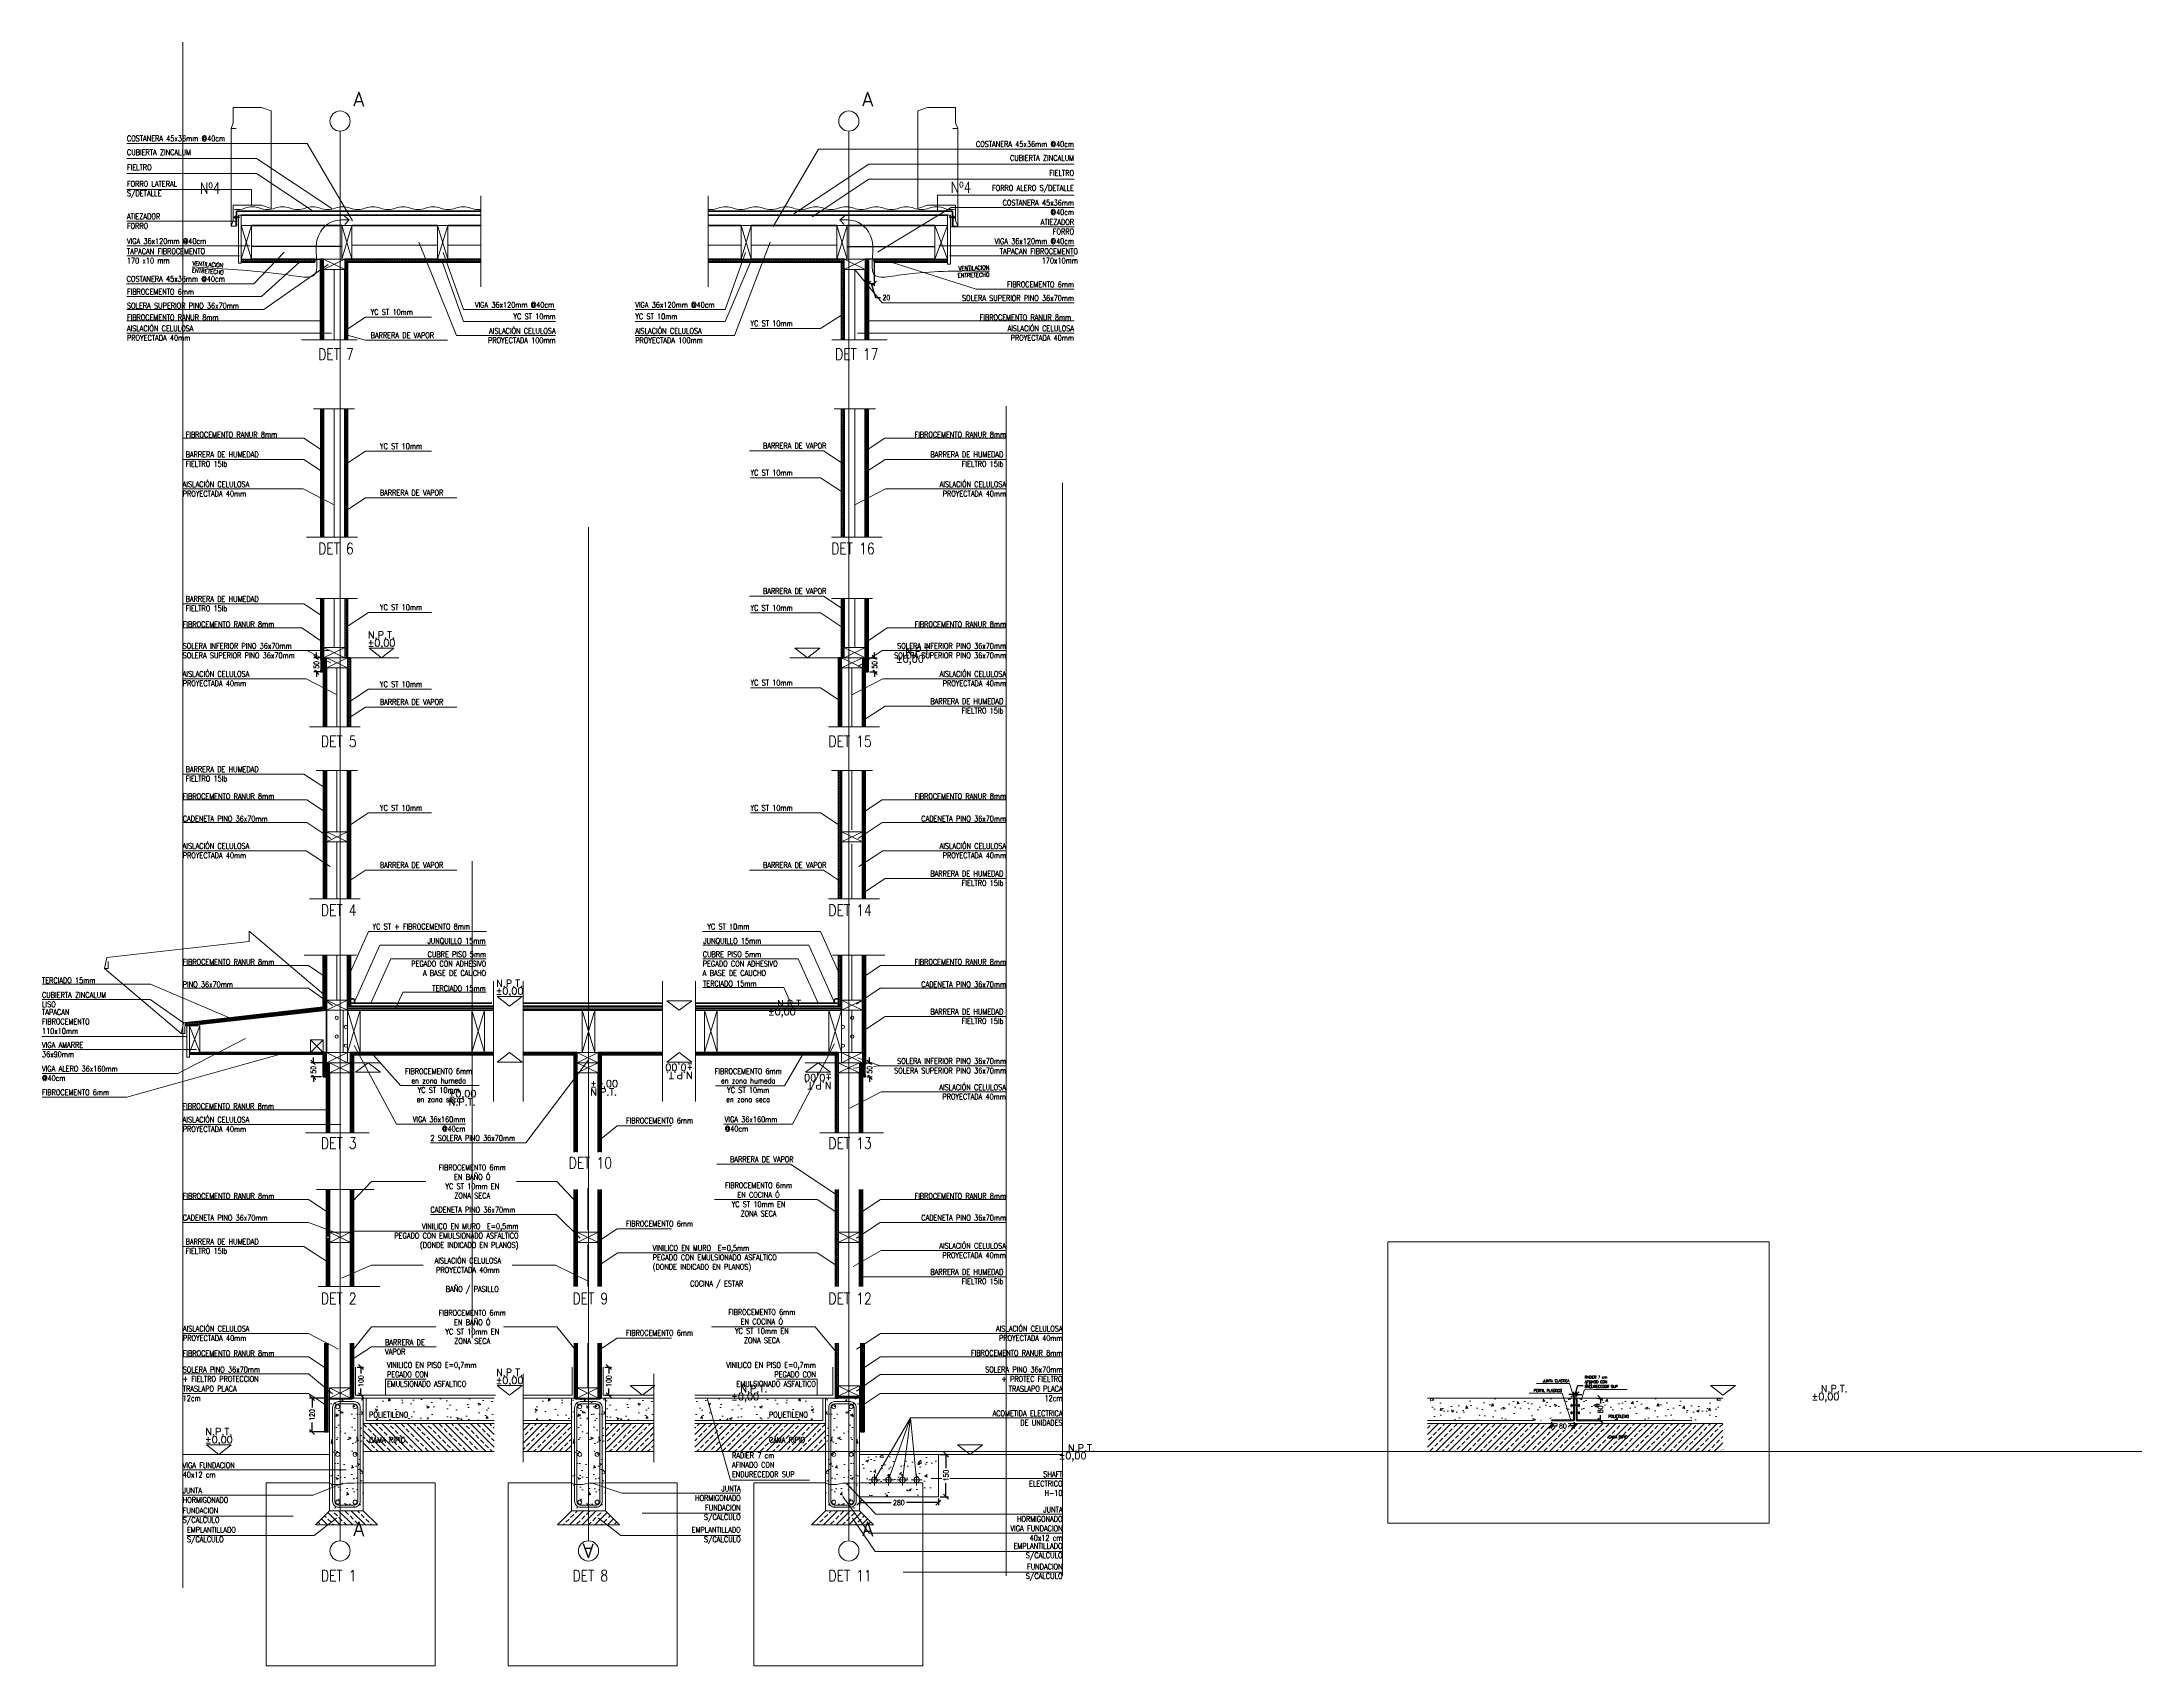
# Model space of a CAD drawing. Header units: metres. Extents: x -2 to 690, y -116 to 73.
# Drawn here: x 511.63 to 519.08, y 6.74 to 12.49 of the extents above; entities that cross this region are included whole.
import ezdxf
from ezdxf.enums import TextEntityAlignment as Align

# ---------------------------------------------------------------- set-up
doc = ezdxf.new("R2010")
doc.units = ezdxf.units.M
doc.header["$LTSCALE"] = 5
doc.header["$MEASUREMENT"] = 0
doc.linetypes.add('HIDDEN', pattern=[0.375, 0.25, -0.125])
doc.layers.get('0').update_dxf_attribs({"color": 30})
doc.layers.get('DEFPOINTS').update_dxf_attribs({"color": 210})
doc.layers.add('_AUX', color=210, linetype='Continuous', lineweight=18, plot=False)
for name, color, linetype, lineweight in [('A-ANNO-DIMS', 3, 'Continuous', 18), ('A-ANNO-SYMB', 3, 'Continuous', 18), ('A-ANNO-TEXT', 3, 'Continuous', 18), ('A-DETL-PATT', 8, 'Continuous', 18), ('A-ELEV-IDEN', 3, 'Continuous', 18), ('A-ELEV-MBE1', 7, 'Continuous', 35), ('A-ELEV-MBE2', 4, 'Continuous', 25), ('A-WALL-PATT', 8, 'Continuous', 18), ('A-WALL-STUD', 3, 'Continuous', 18)]:
    doc.layers.add(name, color=color, linetype=linetype, lineweight=lineweight)
doc.styles.add('E-ROMANS', font='romans.shx', dxfattribs={"width": 0.8})
doc.linetypes.add('BATTING', pattern='A,0.0001,-0.1,[134,ltypeshp.shx,S=0.1,R=0,X=-0.1,Y=0],-0.2,[134,ltypeshp.shx,S=0.1,R=180,X=0.1,Y=0],-0.1', length=0.4001)
doc.dimstyles.new('E-0010_TICK_18', dxfattribs={"dimscale": 0.001, "dimtxt": 18, "dimasz": 18, "dimexe": 9, "dimexo": 6, "dimgap": 9, "dimtad": 0, "dimdec": 0, "dimlfac": 1000, "dimzin": 0, "dimdsep": 46, "dimtxsty": 'E-ROMANS', "dimblk": 'OBLIQUE', "dimcen": 9, "dimclrd": 256, "dimclre": 256, "dimclrt": 256, "dimadec": 0, "dimazin": 0, "dimtfac": 1, "dimtdec": 0, "dimtmove": 1, "dimatfit": 3, "dimldrblk": 'OPEN90', "dimfxl": 1, "dimtfill": 1, "dimtolj": 1, "dimtzin": 0, "dimarcsym": 0})
pattern_1 = [(0, (2.196375, 0), (0, 0.00635), []), (0, (2.196375, 0.003175), (0, 0.00635), [0.003175, -0.0015875])]
pattern_2 = [(90, (-2e-13, 0), (-0.003175, 7e-19), [])]
pattern_3 = [(90, (2.196375, 0), (-0.00635, 4e-19), []), (90, (2.1932, 0), (-0.00635, 4e-19), [0.003175, -0.0015875])]
pattern_4 = [(0, (-2e-13, 0), (0, 0.00635), []), (0, (-2e-13, 0.003175), (0, 0.00635), [0.003175, -0.0015875])]
pattern_5 = [(180, (1024.991518, -1e-14), (0, 0.00635), []), (180, (1024.991518, 0.003175), (0, 0.00635), [0.003175, -0.0015875])]
pattern_6 = [(90, (1024.991518, -1e-14), (0.00635, 4e-19), []), (90, (1024.994693, -1e-14), (0.00635, 4e-19), [0.003175, -0.0015875])]
pattern_7 = [(90, (-2e-13, 0), (-0.00635, 1e-17), []), (90, (-0.003175, 0), (-0.00635, 1e-17), [0.003175, -0.0015875])]
pattern_8 = [(180, (1025.8701426, -2e-12), (1e-17, 0.00635), []), (180, (1025.8701426, 0.003175), (1e-17, 0.00635), [0.003175, -0.0015875])]
pattern_9 = [(180, (1025.8701426, 0.477), (1e-17, 0.00635), []), (180, (1025.8701426, 0.480175), (1e-17, 0.00635), [0.003175, -0.0015875])]

# ---------------------------------------------------------------- blocks, each defined once
blk = doc.blocks.new('_Oblique')
at = {"color": 0, "linetype": 'ByBlock', "lineweight": -2}
blk.add_line((-0.5, -0.5), (0.5, 0.5), dxfattribs=at)
blk = doc.blocks.new('*D1067')
at = {"layer": 'A-ANNO-DIMS', "lineweight": -2, "transparency": 16777216}
for p, q in [((514.5508, 8.8754), (514.5788, 8.8754)), ((514.5698, 8.8754), (514.5698, 8.8934)), ((514.5698, 8.8754), (514.5698, 8.8711)), ((514.5618, 8.8254), (514.5788, 8.8254)), ((514.5698, 8.8254), (514.5698, 8.8298)), ((514.5698, 8.8254), (514.5698, 8.8074))]:
    blk.add_line(p, q, dxfattribs=at)
at = {"layer": 'A-ANNO-DIMS', "lineweight": -2, "transparency": 16777216, "xscale": 0.018, "yscale": 0.018, "zscale": 0.018}
for p, rotation in [((514.5698, 8.8754), 270), ((514.5698, 8.8254), 90)]:
    blk.add_blockref('_Oblique', p, dxfattribs=dict(at, rotation=rotation))
at = {"layer": 'A-ANNO-DIMS', "transparency": 16777216, "insert": (514.5698, 8.8504), "char_height": 0.018, "attachment_point": 5, "rotation": 90, "style": 'E-ROMANS', "bg_fill": 3, "box_fill_scale": 1.25, "bg_fill_color": 256, "bg_fill_true_color": 13158600, "bg_fill_transparency": 0}
blk.add_mtext('\\A1;50', dxfattribs=at)
at = {"layer": 'DEFPOINTS', "color": 0, "transparency": 16777216}
for p in [(514.5448, 8.8754), (514.5698, 8.8754), (514.5558, 8.8254)]:
    blk.add_point(p, dxfattribs=at)
blk = doc.blocks.new('_Open90')
at = {"color": 0, "linetype": 'ByBlock', "lineweight": -2}
for p, q in [((0, 0), (-1, 0)), ((-0.5, 0.5), (0, 0)), ((0, 0), (-0.5, -0.5))]:
    blk.add_line(p, q, dxfattribs=at)
blk = doc.blocks.new('*D1068')
at = {"layer": 'A-ANNO-DIMS', "lineweight": -2, "transparency": 16777216}
for p, q in [((512.6481, 7.6864), (512.5834, 7.6864)), ((512.5924, 7.6864), (512.5924, 7.6529)), ((512.5924, 7.5664), (512.5924, 7.6)), ((512.6426, 7.5664), (512.5834, 7.5664))]:
    blk.add_line(p, q, dxfattribs=at)
at = {"layer": 'DEFPOINTS', "color": 0, "transparency": 16777216}
for p in [(512.6541, 7.6864), (512.6486, 7.5664)]:
    blk.add_point(p, dxfattribs=at)
at = {"layer": 'A-ANNO-DIMS', "lineweight": -2, "transparency": 16777216, "xscale": 0.018, "yscale": 0.018, "zscale": 0.018}
for p, rotation in [((512.5924, 7.6864), 90), ((512.5924, 7.5664), 270)]:
    blk.add_blockref('_Oblique', p, dxfattribs=dict(at, rotation=rotation))
at = {"layer": 'A-ANNO-DIMS', "transparency": 16777216, "insert": (512.5924, 7.6264), "char_height": 0.018, "attachment_point": 5, "rotation": 90, "style": 'E-ROMANS', "bg_fill": 3, "box_fill_scale": 1.25, "bg_fill_color": 256, "bg_fill_true_color": 13158600, "bg_fill_transparency": 0}
blk.add_mtext('\\A1;120', dxfattribs=at)
at = {"layer": 'DEFPOINTS', "color": 0, "transparency": 16777216}
blk.add_point((512.5924, 7.5664), dxfattribs=at)
blk = doc.blocks.new('*D1069')
at = {"layer": 'A-ANNO-DIMS', "lineweight": -2, "transparency": 16777216}
for p, q in [((512.6371, 8.8754), (512.5881, 8.8754)), ((512.5971, 8.8754), (512.5971, 8.8934)), ((512.5971, 8.8754), (512.5971, 8.8711)), ((512.6261, 8.8254), (512.5881, 8.8254)), ((512.5971, 8.8254), (512.5971, 8.8298)), ((512.5971, 8.8254), (512.5971, 8.8074))]:
    blk.add_line(p, q, dxfattribs=at)
at = {"layer": 'A-ANNO-DIMS', "lineweight": -2, "transparency": 16777216, "xscale": 0.018, "yscale": 0.018, "zscale": 0.018}
for p, rotation in [((512.5971, 8.8754), 270), ((512.5971, 8.8254), 90)]:
    blk.add_blockref('_Oblique', p, dxfattribs=dict(at, rotation=rotation))
at = {"layer": 'A-ANNO-DIMS', "transparency": 16777216, "insert": (512.5971, 8.8504), "char_height": 0.018, "attachment_point": 5, "rotation": 90, "style": 'E-ROMANS', "bg_fill": 3, "box_fill_scale": 1.25, "bg_fill_color": 256, "bg_fill_true_color": 13158600, "bg_fill_transparency": 0}
blk.add_mtext('\\A1;50', dxfattribs=at)
at = {"layer": 'DEFPOINTS', "color": 0, "transparency": 16777216}
for p in [(512.5971, 8.8754), (512.6431, 8.8754), (512.6321, 8.8254)]:
    blk.add_point(p, dxfattribs=at)
blk = doc.blocks.new('*D1100')
at = {"layer": 'A-ANNO-DIMS', "lineweight": -2, "transparency": 16777216}
for p, q in [((514.5658, 11.718), (514.5658, 11.6287)), ((514.5858, 11.718), (514.5858, 11.6287)), ((514.5658, 11.6377), (514.5858, 11.6377)), ((514.5758, 11.6377), (514.5906, 11.5882)), ((514.5906, 11.5882), (514.6086, 11.5882))]:
    blk.add_line(p, q, dxfattribs=at)
at = {"layer": 'DEFPOINTS', "color": 0, "transparency": 16777216}
for p in [(514.5658, 11.724), (514.5858, 11.724)]:
    blk.add_point(p, dxfattribs=at)
at = {"layer": 'A-ANNO-DIMS', "lineweight": -2, "transparency": 16777216, "xscale": 0.018, "yscale": 0.018, "zscale": 0.018, "rotation": 180}
blk.add_blockref('_Oblique', (514.5658, 11.6377), dxfattribs=at)
at = {"layer": 'A-ANNO-DIMS', "transparency": 16777216, "insert": (514.6293, 11.5882), "char_height": 0.018, "attachment_point": 5, "style": 'E-ROMANS', "bg_fill": 3, "box_fill_scale": 1.25, "bg_fill_color": 256, "bg_fill_true_color": 13158600, "bg_fill_transparency": 0}
blk.add_mtext('\\A1;20', dxfattribs=at)
at = {"layer": 'DEFPOINTS', "color": 0, "transparency": 16777216}
blk.add_point((514.5858, 11.6377), dxfattribs=at)
at = {"layer": 'A-ANNO-DIMS', "lineweight": -2, "transparency": 16777216, "xscale": 0.018, "yscale": 0.018, "zscale": 0.018}
blk.add_blockref('_Oblique', (514.5858, 11.6377), dxfattribs=at)
blk = doc.blocks.new('*D1111')
at = {"layer": 'A-ANNO-DIMS', "lineweight": -2, "transparency": 16777216}
for p, q in [((514.5338, 7.3304), (514.5338, 7.3068)), ((514.5338, 7.3158), (514.6463, 7.3158)), ((514.8138, 7.3158), (514.7013, 7.3158)), ((514.8138, 7.3304), (514.8138, 7.3068))]:
    blk.add_line(p, q, dxfattribs=at)
at = {"layer": 'DEFPOINTS', "color": 0, "transparency": 16777216}
for p in [(514.5338, 7.3364), (514.8138, 7.3364), (514.8138, 7.3158)]:
    blk.add_point(p, dxfattribs=at)
at = {"layer": 'A-ANNO-DIMS', "lineweight": -2, "transparency": 16777216, "xscale": 0.018, "yscale": 0.018, "zscale": 0.018, "rotation": 180}
blk.add_blockref('_Oblique', (514.5338, 7.3158), dxfattribs=at)
at = {"layer": 'A-ANNO-DIMS', "lineweight": -2, "transparency": 16777216, "xscale": 0.018, "yscale": 0.018, "zscale": 0.018}
blk.add_blockref('_Oblique', (514.8138, 7.3158), dxfattribs=at)
at = {"layer": 'A-ANNO-DIMS', "transparency": 16777216, "insert": (514.6738, 7.3158), "char_height": 0.018, "attachment_point": 5, "style": 'E-ROMANS', "bg_fill": 3, "box_fill_scale": 1.25, "bg_fill_color": 256, "bg_fill_true_color": 13158600, "bg_fill_transparency": 0}
blk.add_mtext('\\A1;280', dxfattribs=at)
blk = doc.blocks.new('*D1112')
at = {"layer": 'A-ANNO-DIMS', "lineweight": -2, "transparency": 16777216}
for p, q in [((514.8198, 7.4864), (514.8498, 7.4864)), ((514.8408, 7.4864), (514.8408, 7.4379)), ((514.8408, 7.3364), (514.8408, 7.385)), ((514.8198, 7.3364), (514.8498, 7.3364))]:
    blk.add_line(p, q, dxfattribs=at)
at = {"layer": 'DEFPOINTS', "color": 0, "transparency": 16777216}
for p in [(514.8138, 7.4864), (514.8408, 7.4864), (514.8138, 7.3364)]:
    blk.add_point(p, dxfattribs=at)
at = {"layer": 'A-ANNO-DIMS', "lineweight": -2, "transparency": 16777216, "xscale": 0.018, "yscale": 0.018, "zscale": 0.018}
for p, rotation in [((514.8408, 7.4864), 90), ((514.8408, 7.3364), 270)]:
    blk.add_blockref('_Oblique', p, dxfattribs=dict(at, rotation=rotation))
at = {"layer": 'A-ANNO-DIMS', "transparency": 16777216, "insert": (514.8408, 7.4114), "char_height": 0.018, "attachment_point": 5, "rotation": 90, "style": 'E-ROMANS', "bg_fill": 3, "box_fill_scale": 1.25, "bg_fill_color": 256, "bg_fill_true_color": 13158600, "bg_fill_transparency": 0}
blk.add_mtext('\\A1;150', dxfattribs=at)
blk = doc.blocks.new('*D1115')
at = {"layer": 'A-ANNO-DIMS', "lineweight": -2, "transparency": 16777216}
for p, q in [((512.6271, 10.3113), (512.5987, 10.3113)), ((512.6077, 10.3113), (512.6077, 10.3293)), ((512.6077, 10.3113), (512.6077, 10.307)), ((512.6271, 10.2613), (512.5987, 10.2613)), ((512.6077, 10.2613), (512.6077, 10.2656)), ((512.6077, 10.2613), (512.6077, 10.2433))]:
    blk.add_line(p, q, dxfattribs=at)
at = {"layer": 'A-ANNO-DIMS', "lineweight": -2, "transparency": 16777216, "xscale": 0.018, "yscale": 0.018, "zscale": 0.018}
for p, rotation in [((512.6077, 10.3113), 270), ((512.6077, 10.2613), 90)]:
    blk.add_blockref('_Oblique', p, dxfattribs=dict(at, rotation=rotation))
at = {"layer": 'A-ANNO-DIMS', "transparency": 16777216, "insert": (512.6077, 10.2863), "char_height": 0.018, "attachment_point": 5, "rotation": 90, "style": 'E-ROMANS', "bg_fill": 3, "box_fill_scale": 1.25, "bg_fill_color": 256, "bg_fill_true_color": 13158600, "bg_fill_transparency": 0}
blk.add_mtext('\\A1;50', dxfattribs=at)
at = {"layer": 'DEFPOINTS', "color": 0, "transparency": 16777216}
for p in [(512.6331, 10.3113), (512.6077, 10.2613), (512.6331, 10.2613)]:
    blk.add_point(p, dxfattribs=at)
blk = doc.blocks.new('*D1116')
at = {"layer": 'A-ANNO-DIMS', "lineweight": -2, "transparency": 16777216}
for p, q in [((512.7522, 7.7964), (512.7748, 7.7964)), ((512.7658, 7.7964), (512.7658, 7.7729)), ((512.7522, 7.6964), (512.7748, 7.6964)), ((512.7658, 7.6964), (512.7658, 7.72))]:
    blk.add_line(p, q, dxfattribs=at)
at = {"layer": 'A-ANNO-DIMS', "lineweight": -2, "transparency": 16777216, "xscale": 0.018, "yscale": 0.018, "zscale": 0.018}
for p, rotation in [((512.7658, 7.7964), 90), ((512.7658, 7.6964), 270)]:
    blk.add_blockref('_Oblique', p, dxfattribs=dict(at, rotation=rotation))
at = {"layer": 'A-ANNO-DIMS', "transparency": 16777216, "insert": (512.7658, 7.7464), "char_height": 0.018, "attachment_point": 5, "rotation": 90, "style": 'E-ROMANS', "bg_fill": 3, "box_fill_scale": 1.25, "bg_fill_color": 256, "bg_fill_true_color": 13158600, "bg_fill_transparency": 0}
blk.add_mtext('\\A1;100', dxfattribs=at)
at = {"layer": 'DEFPOINTS', "color": 0, "transparency": 16777216}
for p in [(512.7462, 7.7964), (512.7658, 7.7964), (512.7462, 7.6964)]:
    blk.add_point(p, dxfattribs=at)
blk = doc.blocks.new('*D108')
at = {"layer": 'A-ANNO-DIMS', "lineweight": -2, "transparency": 16777216}
for p, q in [((513.6314, 7.7964), (513.6539, 7.7964)), ((513.6449, 7.7964), (513.6449, 7.7729)), ((513.6314, 7.6964), (513.6539, 7.6964)), ((513.6449, 7.6964), (513.6449, 7.72))]:
    blk.add_line(p, q, dxfattribs=at)
at = {"layer": 'A-ANNO-DIMS', "lineweight": -2, "transparency": 16777216, "xscale": 0.018, "yscale": 0.018, "zscale": 0.018}
for p, rotation in [((513.6449, 7.7964), 90), ((513.6449, 7.6964), 270)]:
    blk.add_blockref('_Oblique', p, dxfattribs=dict(at, rotation=rotation))
at = {"layer": 'A-ANNO-DIMS', "transparency": 16777216, "insert": (513.6449, 7.7464), "char_height": 0.018, "attachment_point": 5, "rotation": 90, "style": 'E-ROMANS', "bg_fill": 3, "box_fill_scale": 1.25, "bg_fill_color": 256, "bg_fill_true_color": 13158600, "bg_fill_transparency": 0}
blk.add_mtext('\\A1;100', dxfattribs=at)
at = {"layer": 'DEFPOINTS', "color": 0, "transparency": 16777216}
for p in [(513.6254, 7.7964), (513.6449, 7.7964), (513.6254, 7.6964)]:
    blk.add_point(p, dxfattribs=at)
blk = doc.blocks.new('*D1117')
at = {"layer": 'A-ANNO-DIMS', "lineweight": -2, "transparency": 16777216}
for p, q in [((514.5608, 10.3113), (514.5967, 10.3113)), ((514.5877, 10.3113), (514.5877, 10.3293)), ((514.5877, 10.3113), (514.5877, 10.307)), ((514.5708, 10.2613), (514.5967, 10.2613)), ((514.5877, 10.2613), (514.5877, 10.2656)), ((514.5877, 10.2613), (514.5877, 10.2433))]:
    blk.add_line(p, q, dxfattribs=at)
at = {"layer": 'A-ANNO-DIMS', "lineweight": -2, "transparency": 16777216, "xscale": 0.018, "yscale": 0.018, "zscale": 0.018}
for p, rotation in [((514.5877, 10.3113), 270), ((514.5877, 10.2613), 90)]:
    blk.add_blockref('_Oblique', p, dxfattribs=dict(at, rotation=rotation))
at = {"layer": 'A-ANNO-DIMS', "transparency": 16777216, "insert": (514.5877, 10.2863), "char_height": 0.018, "attachment_point": 5, "rotation": 90, "style": 'E-ROMANS', "bg_fill": 3, "box_fill_scale": 1.25, "bg_fill_color": 256, "bg_fill_true_color": 13158600, "bg_fill_transparency": 0}
blk.add_mtext('\\A1;50', dxfattribs=at)
at = {"layer": 'DEFPOINTS', "color": 0, "transparency": 16777216}
for p in [(514.5548, 10.3113), (514.5877, 10.3113), (514.5648, 10.2613)]:
    blk.add_point(p, dxfattribs=at)
blk = doc.blocks.new('*D130')
at = {"layer": 'A-ANNO-DIMS', "lineweight": -2, "transparency": 16777216}
for p, q in [((516.9891, 7.6014), (516.9891, 7.5784)), ((517.0691, 7.6014), (517.0691, 7.5784)), ((516.9891, 7.5874), (517.0085, 7.5874)), ((517.0691, 7.5874), (517.0498, 7.5874))]:
    blk.add_line(p, q, dxfattribs=at)
at = {"layer": 'A-ANNO-DIMS', "lineweight": -2, "transparency": 16777216, "xscale": 0.018, "yscale": 0.018, "zscale": 0.018, "rotation": 180}
blk.add_blockref('_Oblique', (516.9891, 7.5874), dxfattribs=at)
at = {"layer": 'A-ANNO-DIMS', "lineweight": -2, "transparency": 16777216, "xscale": 0.018, "yscale": 0.018, "zscale": 0.018}
blk.add_blockref('_Oblique', (517.0691, 7.5874), dxfattribs=at)
at = {"layer": 'A-ANNO-DIMS', "transparency": 16777216, "insert": (517.0291, 7.5874), "char_height": 0.018, "attachment_point": 5, "style": 'E-ROMANS', "bg_fill": 3, "box_fill_scale": 1.25, "bg_fill_color": 256, "bg_fill_true_color": 13158600, "bg_fill_transparency": 0}
blk.add_mtext('\\A1;80', dxfattribs=at)
at = {"layer": 'DEFPOINTS', "color": 0, "transparency": 16777216}
for p in [(516.9891, 7.6074), (517.0691, 7.6074), (517.0691, 7.5874)]:
    blk.add_point(p, dxfattribs=at)
blk = doc.blocks.new('*D131')
at = {"layer": 'A-ANNO-DIMS', "lineweight": -2, "transparency": 16777216}
for p, q in [((517.0681, 7.6991), (517.0501, 7.6991)), ((517.0681, 7.6924), (517.0681, 7.7081)), ((517.0731, 7.6991), (517.0826, 7.7306)), ((517.0781, 7.6924), (517.0781, 7.7081)), ((517.0781, 7.6991), (517.0961, 7.6991)), ((517.0826, 7.7306), (517.1006, 7.7306))]:
    blk.add_line(p, q, dxfattribs=at)
at = {"layer": 'A-ANNO-DIMS', "transparency": 16777216, "insert": (517.1202, 7.7306), "char_height": 0.018, "attachment_point": 5, "style": 'E-ROMANS', "bg_fill": 3, "box_fill_scale": 1.25, "bg_fill_color": 256, "bg_fill_true_color": 13158600, "bg_fill_transparency": 0}
blk.add_mtext('\\A1;10', dxfattribs=at)
at = {"layer": 'A-ANNO-DIMS', "lineweight": -2, "transparency": 16777216}
blk.add_line((517.0681, 7.6991), (517.0781, 7.6991), dxfattribs=at)
blk.add_line((517.0681, 7.6991), (517.0781, 7.6991), dxfattribs=at)
at = {"layer": 'DEFPOINTS', "color": 0, "transparency": 16777216}
for p in [(517.0681, 7.6864), (517.0781, 7.6991), (517.0781, 7.6864)]:
    blk.add_point(p, dxfattribs=at)
at = {"layer": 'A-ANNO-DIMS', "lineweight": -2, "transparency": 16777216, "xscale": 0.018, "yscale": 0.018, "zscale": 0.018}
blk.add_blockref('_Oblique', (517.0681, 7.6991), dxfattribs=at)
at = {"layer": 'A-ANNO-DIMS', "lineweight": -2, "transparency": 16777216, "xscale": 0.018, "yscale": 0.018, "zscale": 0.018, "rotation": 180}
blk.add_blockref('_Oblique', (517.0781, 7.6991), dxfattribs=at)
blk = doc.blocks.new('*D132')
at = {"layer": 'A-ANNO-DIMS', "lineweight": -2, "transparency": 16777216}
for p, q in [((517.1482, 7.6864), (517.1712, 7.6864)), ((517.1622, 7.6864), (517.1622, 7.6671)), ((517.15, 7.6064), (517.1712, 7.6064)), ((517.1622, 7.6064), (517.1622, 7.6258))]:
    blk.add_line(p, q, dxfattribs=at)
at = {"layer": 'A-ANNO-DIMS', "lineweight": -2, "transparency": 16777216, "xscale": 0.018, "yscale": 0.018, "zscale": 0.018}
for p, rotation in [((517.1622, 7.6864), 90), ((517.1622, 7.6064), 270)]:
    blk.add_blockref('_Oblique', p, dxfattribs=dict(at, rotation=rotation))
at = {"layer": 'A-ANNO-DIMS', "transparency": 16777216, "insert": (517.1622, 7.6464), "char_height": 0.018, "attachment_point": 5, "rotation": 90, "style": 'E-ROMANS', "bg_fill": 3, "box_fill_scale": 1.25, "bg_fill_color": 256, "bg_fill_true_color": 13158600, "bg_fill_transparency": 0}
blk.add_mtext('\\A1;80', dxfattribs=at)
at = {"layer": 'DEFPOINTS', "color": 0, "transparency": 16777216}
for p in [(517.1422, 7.6864), (517.144, 7.6064), (517.1622, 7.6064)]:
    blk.add_point(p, dxfattribs=at)

msp = doc.modelspace()

# ---------------------------------------------------------------- hatches: boundary and pattern name
at = {"layer": 'A-DETL-PATT'}
h = msp.add_hatch(dxfattribs=at)
h.set_pattern_fill('BRASS', color=256, scale=0.001, angle=90, style=0)
h.set_pattern_definition([(90, (1024.991518, -1e-14), (0.00635, 1e-17), []), (90, (1024.994693, -1e-14), (0.00635, 1e-17), [0.003175, -0.0015875])])
h.paths.add_polyline_path([(512.6021, 11.714), (512.3412, 11.714), (512.3412, 11.724), (512.6021, 11.724)])
h = msp.add_hatch(dxfattribs=at)
h.set_pattern_fill('ANSI31', color=256, scale=0.001, angle=45, style=0)
h.set_pattern_definition(pattern_2)
h.paths.add_polyline_path([(512.6221, 11.724), (512.6331, 11.724), (512.6331, 11.674), (512.6331, 11.6357), (512.6221, 11.6234)])
h.paths.add_polyline_path([(512.6221, 11.6234), (512.6331, 11.6357), (512.6331, 11.624), (512.6331, 11.4622), (512.6221, 11.4622)])
h.paths.add_polyline_path([(512.6221, 11.4622), (512.6331, 11.4622), (512.6331, 11.439), (512.6221, 11.439)])
h = msp.add_hatch(dxfattribs=at)
h.set_pattern_fill('BRASS', color=256, scale=0.001, angle=90, style=0)
h.set_pattern_definition(pattern_6)
h.paths.add_polyline_path([(512.7081, 11.719), (512.7081, 11.724), (513.0674, 11.724), (513.0709, 11.714), (512.7081, 11.714)])
h.paths.add_polyline_path([(513.0674, 11.724), (513.0825, 11.724), (513.0861, 11.714), (513.0709, 11.714)])
h.paths.add_polyline_path([(513.0825, 11.724), (513.1906, 11.724), (513.1906, 11.714), (513.0861, 11.714)])
h = msp.add_hatch(dxfattribs=at)
h.set_pattern_fill('BRASS', color=256, scale=0.001, style=0)
h.set_pattern_definition(pattern_5)
h.paths.add_polyline_path([(512.7081, 11.624), (512.7081, 11.674), (512.7081, 11.714), (512.7181, 11.714), (512.7181, 11.439), (512.7081, 11.439)])
h = msp.add_hatch(dxfattribs=at)
h.set_pattern_fill('BRASS', color=256, scale=0.001, angle=90, style=0)
h.set_pattern_definition(pattern_3)
h.paths.add_polyline_path([(514.4798, 11.719), (514.4798, 11.724), (514.1205, 11.724), (514.117, 11.714), (514.4798, 11.714)])
h.paths.add_polyline_path([(514.1205, 11.724), (514.1054, 11.724), (514.1018, 11.714), (514.117, 11.714)])
h.paths.add_polyline_path([(514.1054, 11.724), (513.9973, 11.724), (513.9973, 11.714), (514.1018, 11.714)])
h = msp.add_hatch(dxfattribs=at)
h.set_pattern_fill('BRASS', color=256, scale=0.001, style=0)
h.set_pattern_definition(pattern_1)
h.paths.add_polyline_path([(514.4798, 11.624), (514.4798, 11.674), (514.4798, 11.714), (514.4698, 11.714), (514.4698, 11.439), (514.4798, 11.439)])
h = msp.add_hatch(dxfattribs=at)
h.set_pattern_fill('BRASS', color=256, scale=0.001, style=0)
h.set_pattern_definition([(360, (2.196375, 0), (1e-17, 0.00635), []), (360, (2.196375, 0.003175), (1e-17, 0.00635), [0.003175, -0.0015875])])
h.paths.add_polyline_path([(514.5658, 11.724), (514.5548, 11.724), (514.5548, 11.674), (514.5548, 11.6357), (514.5658, 11.6234)])
h.paths.add_polyline_path([(514.5658, 11.6234), (514.5548, 11.6357), (514.5548, 11.624), (514.5548, 11.4622), (514.5658, 11.4622)])
h.paths.add_polyline_path([(514.5658, 11.4622), (514.5548, 11.4622), (514.5548, 11.439), (514.5658, 11.439)])
h = msp.add_hatch(dxfattribs=at)
h.set_pattern_fill('BRASS', color=256, scale=0.001, angle=90, style=0)
h.set_pattern_definition([(90, (2.196375, 0), (-0.00635, 1e-17), []), (90, (2.1932, 0), (-0.00635, 1e-17), [0.003175, -0.0015875])])
h.paths.add_polyline_path([(514.5858, 11.714), (514.8467, 11.714), (514.8467, 11.724), (514.5858, 11.724)])
h = msp.add_hatch(dxfattribs=at)
h.set_pattern_fill('ANSI31', color=256, scale=0.001, angle=45, style=0)
h.set_pattern_definition(pattern_2)
h.paths.add_polyline_path([(512.6231, 11.1939), (512.6331, 11.1939), (512.6331, 10.7389), (512.6231, 10.7389)])
h = msp.add_hatch(dxfattribs=at)
h.set_pattern_fill('BRASS', color=256, scale=0.001, style=0)
h.set_pattern_definition(pattern_5)
h.paths.add_polyline_path([(512.7081, 11.1939), (512.7181, 11.1939), (512.7181, 10.7389), (512.7081, 10.7389)])
h = msp.add_hatch(dxfattribs=at)
h.set_pattern_fill('BRASS', color=256, scale=0.001, style=0)
h.set_pattern_definition(pattern_1)
h.paths.add_polyline_path([(514.4798, 11.1939), (514.4698, 11.1939), (514.4698, 10.7389), (514.4798, 10.7389)])
h = msp.add_hatch(dxfattribs=at)
h.set_pattern_fill('ANSI31', color=256, scale=0.001, angle=45, style=0)
h.set_pattern_definition(pattern_2)
h.paths.add_polyline_path([(514.5648, 11.1939), (514.5548, 11.1939), (514.5548, 10.7389), (514.5648, 10.7389)])
h = msp.add_hatch(dxfattribs=at)
h.set_pattern_fill('ANSI31', color=256, scale=0.001, angle=45, style=0)
h.set_pattern_definition(pattern_2)
h.paths.add_polyline_path([(512.6331, 10.3113), (512.6431, 10.3113), (512.6431, 10.2613), (512.6431, 10.0663), (512.6331, 10.0663)])
h.paths.add_polyline_path([(512.6231, 10.5213), (512.6331, 10.5213), (512.6331, 10.2613), (512.6231, 10.2613)])
h = msp.add_hatch(dxfattribs=at)
h.set_pattern_fill('BRASS', color=256, scale=0.001, style=0)
h.set_pattern_definition(pattern_4)
h.paths.add_polyline_path([(512.7181, 10.5213), (512.7081, 10.5213), (512.7081, 10.3473), (512.7081, 10.3473), (512.7081, 10.3113), (512.7181, 10.3113)])
h = msp.add_hatch(dxfattribs=at)
h.set_pattern_fill('BRASS', color=256, scale=0.001, style=0)
h.set_pattern_definition(pattern_4)
h.paths.add_polyline_path([(514.4798, 10.5213), (514.4698, 10.5213), (514.4698, 10.3113), (514.4798, 10.3113), (514.4798, 10.3473)])
h = msp.add_hatch(dxfattribs=at)
h.set_pattern_fill('ANSI31', color=256, scale=0.001, angle=45, style=0)
h.set_pattern_definition(pattern_2)
h.paths.add_polyline_path([(514.5648, 10.5213), (514.5548, 10.5213), (514.5548, 10.2613), (514.5648, 10.2613)])
h = msp.add_hatch(dxfattribs=at)
h.set_pattern_fill('BRASS', color=256, scale=0.001, style=0)
h.set_pattern_definition(pattern_4)
h.paths.add_polyline_path([(512.7281, 10.3113), (512.7181, 10.3113), (512.7181, 10.2753), (512.7181, 10.0663), (512.7281, 10.0663)])
h = msp.add_hatch(dxfattribs=at)
h.set_pattern_fill('BRASS', color=256, scale=0.001, style=0)
h.set_pattern_definition(pattern_4)
h.paths.add_polyline_path([(514.4698, 10.2753), (514.4698, 10.3113), (514.4598, 10.3113), (514.4598, 10.0663), (514.4698, 10.0663)])
h = msp.add_hatch(dxfattribs=at)
h.set_pattern_fill('ANSI31', color=256, scale=0.001, angle=45, style=0)
h.set_pattern_definition(pattern_2)
h.paths.add_polyline_path([(514.5548, 10.3113), (514.5448, 10.3113), (514.5448, 10.2753), (514.5448, 10.0663), (514.5548, 10.0663)])
h = msp.add_hatch(dxfattribs=at)
h.set_pattern_fill('ANSI31', color=256, scale=0.001, angle=45, style=0)
h.set_pattern_definition(pattern_2)
h.paths.add_polyline_path([(512.6331, 9.9114), (512.6431, 9.9114), (512.6431, 9.4564), (512.6331, 9.4564)])
h = msp.add_hatch(dxfattribs=at)
h.set_pattern_fill('BRASS', color=256, scale=0.001, style=0)
h.set_pattern_definition(pattern_5)
h.paths.add_polyline_path([(512.7181, 9.9114), (512.7281, 9.9114), (512.7281, 9.4564), (512.7181, 9.4564)])
h = msp.add_hatch(dxfattribs=at)
h.set_pattern_fill('BRASS', color=256, scale=0.001, style=0)
h.set_pattern_definition(pattern_1)
h.paths.add_polyline_path([(514.4698, 9.9114), (514.4598, 9.9114), (514.4598, 9.4564), (514.4698, 9.4564)])
h = msp.add_hatch(dxfattribs=at)
h.set_pattern_fill('ANSI31', color=256, scale=0.001, angle=45, style=0)
h.set_pattern_definition(pattern_2)
h.paths.add_polyline_path([(514.5548, 9.9114), (514.5448, 9.9114), (514.5448, 9.4564), (514.5548, 9.4564)])
h = msp.add_hatch(dxfattribs=at)
h.set_pattern_fill('ANSI31', color=256, scale=0.001, angle=45, style=0)
h.set_pattern_definition(pattern_2)
h.paths.add_polyline_path([(512.6431, 9.2564), (512.6321, 9.2564), (512.6321, 9.1048), (512.6431, 9.0975), (512.6431, 9.1114)])
h.paths.add_polyline_path([(512.6415, 9.0985), (512.6321, 9.1048), (512.6321, 9.0743), (512.6415, 9.0743)])
h = msp.add_hatch(dxfattribs=at)
h.set_pattern_fill('BRASS', color=256, scale=0.001, style=0)
h.set_pattern_definition(pattern_5)
h.paths.add_polyline_path([(512.7181, 9.2564), (512.7281, 9.2564), (512.7281, 9.0764), (512.7181, 9.0764), (512.7181, 9.1114)])
h = msp.add_hatch(dxfattribs=at)
h.set_pattern_fill('BRASS', color=256, scale=0.001, style=0)
h.set_pattern_definition(pattern_1)
h.paths.add_polyline_path([(514.4698, 9.2564), (514.4598, 9.2564), (514.4598, 9.0764), (514.4698, 9.0764), (514.4698, 9.1114)])
h = msp.add_hatch(dxfattribs=at)
h.set_pattern_fill('ANSI31', color=256, scale=0.001, angle=45, style=0)
h.set_pattern_definition(pattern_2)
h.paths.add_polyline_path([(514.5558, 9.2564), (514.5448, 9.2564), (514.5448, 9.0974), (514.5448, 9.0974), (514.5448, 9.0614), (514.5448, 9.0614), (514.5448, 8.9114), (514.5448, 8.8754), (514.5448, 8.8254), (514.5558, 8.8254)])
h = msp.add_hatch(dxfattribs=at)
h.set_pattern_fill('BRASS', color=256, scale=0.001, angle=90, style=0)
h.set_pattern_definition([(90, (1.673068, 0), (-0.00635, 1e-17), []), (90, (1.669893, 0), (-0.00635, 1e-17), [0.003175, -0.0015875])])
h.paths.add_polyline_path([(512.1431, 9.0065), (512.1431, 9.0165), (512.6431, 9.0715), (512.6431, 9.0614)])
h = msp.add_hatch(dxfattribs=at)
h.set_pattern_fill('ANSI31', color=256, scale=0.0015, angle=135, style=0)
h.set_pattern_definition([(7e-15, (1020.7978856, 0), (4e-19, -0.0047625), [])])
h.paths.add_polyline_path([(512.7181, 9.0764), (513.2359, 9.0764), (513.2359, 9.0614), (512.7181, 9.0614)])
h = msp.add_hatch(dxfattribs=at)
h.set_pattern_fill('ANSI31', color=256, scale=0.0015, angle=135, style=0)
h.set_pattern_definition([(180, (-52.3803666, -18.7060176), (-1e-17, -0.0047625), [])])
h.paths.add_polyline_path([(513.835, 9.0764), (513.5727, 9.0764), (513.5727, 9.0614), (513.5952, 9.0614), (513.5952, 9.0614), (513.835, 9.0614)])
h.paths.add_polyline_path([(513.5727, 9.0764), (513.3406, 9.0764), (513.3406, 9.0614), (513.5502, 9.0614), (513.5502, 9.0614), (513.5727, 9.0614)])
h = msp.add_hatch(dxfattribs=at)
h.set_pattern_fill('ANSI31', color=256, scale=0.0015, angle=135, style=0)
h.set_pattern_definition([(180, (6.390007, 0), (-4e-19, -0.0047625), [])])
h.paths.add_polyline_path([(514.4698, 9.0764), (513.952, 9.0764), (513.952, 9.0614), (514.4698, 9.0614)])
h = msp.add_hatch(dxfattribs=at)
h.set_pattern_fill('ANSI31', color=256, scale=0.001, angle=45, style=0)
h.set_pattern_definition(pattern_2)
h.paths.add_polyline_path([(512.6431, 8.8754), (512.6431, 8.9114), (512.6431, 8.9114), (512.6321, 8.9114), (512.6321, 8.8254), (512.6431, 8.8254)])
h = msp.add_hatch(dxfattribs=at)
h.set_pattern_fill('ANSI31', color=256, scale=0.001, angle=45, style=0)
h.set_pattern_definition(pattern_2)
h.paths.add_polyline_path([(512.6541, 8.8394), (512.6541, 8.8754), (512.6431, 8.8754), (512.6431, 8.6569), (512.6541, 8.6569)])
h.paths.add_polyline_path([(512.6541, 8.6569), (512.6431, 8.6569), (512.6431, 8.6264), (512.6541, 8.6264)])
h = msp.add_hatch(dxfattribs=at)
h.set_pattern_fill('BRASS', color=256, scale=0.001, style=0)
h.set_pattern_definition(pattern_5)
h.paths.add_polyline_path([(512.7291, 8.9114), (512.7391, 8.9114), (512.7391, 8.6264), (512.7291, 8.6264)])
h = msp.add_hatch(dxfattribs=at)
h.set_pattern_fill('BRASS', color=256, scale=0.001, angle=90, style=0)
h.set_pattern_definition(pattern_6)
h.paths.add_polyline_path([(512.7321, 8.9114), (512.7671, 8.9114), (513.2359, 8.9114), (513.2359, 8.9034), (512.7321, 8.9034)])
h = msp.add_hatch(dxfattribs=at)
h.set_pattern_fill('BRASS', color=256, scale=0.001, angle=90, style=0)
h.set_pattern_definition(pattern_7)
h.paths.add_polyline_path([(513.5217, 8.9114), (513.3406, 8.9114), (513.3406, 8.9034), (513.5217, 8.9034)])
h = msp.add_hatch(dxfattribs=at)
h.set_pattern_fill('BRASS', color=256, scale=0.001, style=0)
h.set_pattern_definition([(360, (-2e-13, 0), (1e-17, 0.00635), []), (360, (-2e-13, 0.003175), (1e-17, 0.00635), [0.003175, -0.0015875])])
h.paths.add_polyline_path([(513.5327, 8.9114), (513.5217, 8.9114), (513.5217, 8.9007), (513.5327, 8.9007)])
h.paths.add_polyline_path([(513.6177, 8.9114), (513.6077, 8.9114), (513.6077, 8.9007), (513.6177, 8.9007)])
h = msp.add_hatch(dxfattribs=at)
h.set_pattern_fill('BRASS', color=256, scale=0.001, style=0)
h.set_pattern_definition(pattern_9)
h.paths.add_polyline_path([(513.5227, 8.5584), (513.5227, 8.9034), (513.5327, 8.9034), (513.5327, 8.5584)])
h = msp.add_hatch(dxfattribs=at)
h.set_pattern_fill('BRASS', color=256, scale=0.001, style=0)
h.set_pattern_definition(pattern_9)
h.paths.add_polyline_path([(513.6077, 8.9034), (513.6177, 8.9034), (513.6177, 8.5584), (513.6077, 8.5584)])
h = msp.add_hatch(dxfattribs=at)
h.set_pattern_fill('BRASS', color=256, scale=0.001, angle=90, style=0)
h.set_pattern_definition(pattern_7)
h.paths.add_polyline_path([(513.835, 8.9114), (513.6177, 8.9114), (513.6177, 8.9034), (513.835, 8.9034)])
h = msp.add_hatch(dxfattribs=at)
h.set_pattern_fill('BRASS', color=256, scale=0.001, angle=90, style=0)
h.set_pattern_definition(pattern_3)
h.paths.add_polyline_path([(514.4558, 8.9114), (514.4208, 8.9114), (513.952, 8.9114), (513.952, 8.9034), (514.4558, 8.9034)])
h = msp.add_hatch(dxfattribs=at)
h.set_pattern_fill('BRASS', color=256, scale=0.001, style=0)
h.set_pattern_definition(pattern_1)
h.paths.add_polyline_path([(514.4588, 8.9114), (514.4488, 8.9114), (514.4488, 8.6264), (514.4588, 8.6264)])
h = msp.add_hatch(dxfattribs=at)
h.set_pattern_fill('ANSI31', color=256, scale=0.001, angle=45, style=0)
h.set_pattern_definition(pattern_2)
h.paths.add_polyline_path([(514.5448, 8.8754), (514.5338, 8.8754), (514.5338, 8.8394), (514.5338, 8.6264), (514.5448, 8.6264)])
h = msp.add_hatch(dxfattribs=at)
h.set_pattern_fill('ANSI31', color=256, scale=0.001, angle=45, style=0)
h.set_pattern_definition(pattern_2)
h.paths.add_polyline_path([(512.6541, 8.4264), (512.6431, 8.4264), (512.6431, 8.2674), (512.6541, 8.2601), (512.6541, 8.2814)])
h.paths.add_polyline_path([(512.6431, 8.2674), (512.6431, 8.2589), (512.6541, 8.2589), (512.6541, 8.2601)])
h = msp.add_hatch(dxfattribs=at)
h.set_pattern_fill('BRASS', color=256, scale=0.001, style=0)
h.set_pattern_definition(pattern_5)
h.paths.add_polyline_path([(512.7291, 8.4264), (512.7391, 8.4264), (512.7391, 8.0814), (512.7291, 8.0814)])
h = msp.add_hatch(dxfattribs=at)
h.set_pattern_fill('BRASS', color=256, scale=0.001, style=0)
h.set_pattern_definition(pattern_8)
h.paths.add_polyline_path([(513.5227, 8.0814), (513.5227, 8.4264), (513.5327, 8.4264), (513.5327, 8.0814)])
h = msp.add_hatch(dxfattribs=at)
h.set_pattern_fill('BRASS', color=256, scale=0.001, style=0)
h.set_pattern_definition(pattern_8)
h.paths.add_polyline_path([(513.6077, 8.4264), (513.6177, 8.4264), (513.6177, 8.0814), (513.6077, 8.0814)])
h = msp.add_hatch(dxfattribs=at)
h.set_pattern_fill('BRASS', color=256, scale=0.001, style=0)
h.set_pattern_definition(pattern_1)
h.paths.add_polyline_path([(514.4588, 8.4264), (514.4488, 8.4264), (514.4488, 8.0814), (514.4588, 8.0814)])
h = msp.add_hatch(dxfattribs=at)
h.set_pattern_fill('ANSI31', color=256, scale=0.001, angle=45, style=0)
h.set_pattern_definition(pattern_2)
h.paths.add_polyline_path([(514.5438, 8.0814), (514.5438, 8.4264), (514.5338, 8.4264), (514.5338, 8.0814)])
h = msp.add_hatch(dxfattribs=at)
h.set_pattern_fill('ANSI31', color=256, scale=0.001, angle=45, style=0)
h.set_pattern_definition(pattern_2)
h.paths.add_polyline_path([(512.6541, 8.2539), (512.6431, 8.2539), (512.6431, 8.1722), (512.6541, 8.1659)])
h.paths.add_polyline_path([(512.6541, 8.1659), (512.6431, 8.1722), (512.6431, 8.0814), (512.6541, 8.0814)])
h = msp.add_hatch(dxfattribs=at)
h.set_pattern_fill('ANSI31', color=256, scale=0.001, angle=45, style=0)
h.set_pattern_definition([(90, (-0.0055, 0), (-0.003175, 7e-19), [])])
h.paths.add_polyline_path([(512.6376, 7.8738), (512.6486, 7.8665), (512.6486, 7.708), (512.6376, 7.7153)])
h.paths.add_polyline_path([(512.6376, 7.8814), (512.6486, 7.8814), (512.6486, 7.8665), (512.6376, 7.8738)])
h.paths.add_polyline_path([(512.6376, 7.7153), (512.6486, 7.708), (512.6486, 7.6864), (512.6486, 7.5664), (512.6376, 7.5664)])
h = msp.add_hatch(dxfattribs=at)
h.set_pattern_fill('BRASS', color=256, scale=0.001, style=0)
h.set_pattern_definition(pattern_5)
h.paths.add_polyline_path([(512.7291, 7.8814), (512.7391, 7.8814), (512.7391, 7.6864), (512.7291, 7.6864)])
h = msp.add_hatch(dxfattribs=at)
h.set_pattern_fill('BRASS', color=256, scale=0.001, style=0)
h.set_pattern_definition([(360, (1.2703243, 5e-13), (1e-17, 0.00635), []), (360, (1.2703243, 0.003175), (1e-17, 0.00635), [0.003175, -0.0015875])])
h.paths.add_polyline_path([(513.5327, 7.8814), (513.5227, 7.8814), (513.5227, 7.6864), (513.5327, 7.6864)])
h = msp.add_hatch(dxfattribs=at)
h.set_pattern_fill('BRASS', color=256, scale=0.001, style=0)
h.set_pattern_definition([(180, (1025.8701426, -2e-12), (1e-17, 0.00635), []), (180, (1025.8701426, 0.003175), (1e-17, 0.00635), [0.003175, -0.0015875])])
h.paths.add_polyline_path([(513.6077, 7.8814), (513.6177, 7.8814), (513.6177, 7.6864), (513.6077, 7.6864)])
h = msp.add_hatch(dxfattribs=at)
h.set_pattern_fill('BRASS', color=256, scale=0.001, style=0)
h.set_pattern_definition(pattern_1)
h.paths.add_polyline_path([(514.4588, 7.8814), (514.4488, 7.8814), (514.4488, 7.6864), (514.4588, 7.6864)])
h = msp.add_hatch(dxfattribs=at)
h.set_pattern_fill('ANSI31', color=256, scale=0.001, angle=45, style=0)
h.set_pattern_definition([(90, (0.0055, 0), (-0.003175, 7e-19), [])])
h.paths.add_polyline_path([(514.5503, 7.8738), (514.5393, 7.8665), (514.5393, 7.708), (514.5503, 7.7153)])
h.paths.add_polyline_path([(514.5503, 7.8814), (514.5393, 7.8814), (514.5393, 7.8665), (514.5503, 7.8738)])
h.paths.add_polyline_path([(514.5503, 7.7153), (514.5393, 7.708), (514.5393, 7.6864), (514.5393, 7.5664), (514.5503, 7.5664)])
h = msp.add_hatch(dxfattribs=at)
h.set_pattern_fill('AR-CONC', color=256, scale=0.01, style=0)
h.set_pattern_definition([(50, (391.2386, 583.808), (1.8218467, -0.159391), [0.1905, -2.0955]), (355, (391.2386, 583.808), (-0.352428, 1.9105664), [0.1524, -1.6764]), (100.451, (391.3904, 583.7948), (1.469425, 1.751167), [0.1619, -1.7809]), (46.1842, (391.2386, 584.316), (2.71079, -0.420423), [0.28575, -3.14325]), (96.6356, (391.4645, 584.281), (2.374042, 2.474256), [0.24285, -2.67135]), (351.184, (391.2386, 584.316), (2.374046, 2.474251), [0.2286, -2.5146]), (21, (391.4926, 584.189), (1.5161488, -1.022655), [0.1905, -2.0955]), (326, (391.4926, 584.189), (0.61802, 1.8418797), [0.1524, -1.6764]), (71.4514, (391.619, 584.1038), (2.134165, 0.8192286), [0.1619, -1.7809]), (37.5, (391.2386, 583.80804), (0.030886, 0.8455504), [0, -1.65608, 0, -1.7018, 0, -1.68275]), (7.5, (391.2386, 583.808), (0.6681966, 1.0018057), [0, -0.97028, 0, -1.61798, 0, -0.64135]), (327.5, (390.67216, 583.80804), (1.35590595, -0.05728744), [0, -0.635, 0, -1.9812, 0, -2.6289]), (317.5, (390.4182, 583.808), (1.4812918, 0.254265), [0, -0.8255, 0, -1.31572, 0, -1.8669])])
h.paths.add_polyline_path([(512.6541, 7.6864), (512.6541, 7.2864), (512.8041, 7.2864), (512.8041, 7.6864)])
h = msp.add_hatch(dxfattribs=at)
h.set_pattern_fill('AR-CONC', color=256, scale=0.0005, style=0)
h.set_pattern_definition([(130, (1024.99152, -1e-14), (-0.091092334, -0.007969543), [0.009525, -0.104775]), (185, (1024.99152, -1e-14), (0.017621413, 0.095528321), [0.00762, -0.08382]), (79.549, (1024.98393, -0.00066), (-0.073471251, 0.087558344), [0.008095, -0.089045]), (133.8158, (1024.99152, 0.0254), (-0.13553952, -0.021021164), [0.0142875, -0.1571625]), (83.3644, (1024.98022, 0.02365), (-0.118702117, 0.123712778), [0.0121425, -0.1335675]), (188.816, (1024.99152, 0.0254), (-0.118702303, 0.12371256), [0.01143, -0.12573]), (159, (1024.97882, 0.01905), (-0.07580744, -0.051132759), [0.009525, -0.104775]), (214, (1024.97882, 0.01905), (-0.030901014, 0.092093983), [0.00762, -0.08382]), (108.5486, (1024.9725, 0.01479), (-0.106708245, 0.040961429), [0.008095, -0.089045]), (142.5, (1024.991518, -1e-14), (-0.0015443016, 0.0422775194), [0, -0.082804, 0, -0.08509, 0, -0.0841375]), (172.5, (1024.99152, -1e-14), (-0.0334098313, 0.0500902874), [0, -0.048514, 0, -0.080899, 0, -0.0320675]), (212.5, (1025.01984, -1e-14), (-0.0677952976, -0.002864372), [0, -0.03175, 0, -0.09906, 0, -0.131445]), (222.5, (1025.03254, -1e-14), (-0.074064591, 0.0127132455), [0, -0.041275, 0, -0.065786, 0, -0.093345])])
h.paths.add_polyline_path([(512.6541, 7.6864), (512.6541, 7.2864), (512.7741, 7.2864), (512.7741, 7.6864)])
h = msp.add_hatch(dxfattribs=at)
h.set_pattern_fill('AR-CONC', color=256, scale=0.0005, style=0)
h.set_pattern_definition([(130, (727.61978, -37.9141), (-0.091092334, -0.007969543), [0.009525, -0.104775]), (185, (727.61978, -37.9141), (0.017621413, 0.09552832), [0.00762, -0.08382]), (79.549, (727.61219, -37.91476), (-0.07347125, 0.087558344), [0.008095, -0.089045]), (133.8158, (727.61978, -37.8887), (-0.13553952, -0.021021164), [0.0142875, -0.1571625]), (83.3644, (727.60849, -37.89045), (-0.11870212, 0.12371278), [0.0121425, -0.1335675]), (188.816, (727.61978, -37.8887), (-0.1187023, 0.12371256), [0.01143, -0.12573]), (159, (727.60708, -37.89505), (-0.07580744, -0.05113276), [0.009525, -0.104775]), (214, (727.60708, -37.89505), (-0.030901014, 0.092093983), [0.00762, -0.08382]), (108.5486, (727.60076, -37.89931), (-0.106708245, 0.04096143), [0.008095, -0.089045]), (142.5, (727.61978, -37.914097), (-0.0015443016, 0.0422775194), [0, -0.082804, 0, -0.08509, 0, -0.0841375]), (172.5, (727.61978, -37.914097), (-0.033409831, 0.050090287), [0, -0.048514, 0, -0.080899, 0, -0.0320675]), (212.5, (727.6481, -37.914097), (-0.0677952976, -0.002864372), [0, -0.03175, 0, -0.09906, 0, -0.131445]), (222.5, (727.6608, -37.914097), (-0.07406459, 0.012713246), [0, -0.041275, 0, -0.065786, 0, -0.093345])])
h.paths.add_polyline_path([(513.2379, 7.6864), (513.2379, 7.6078), (513.2713, 7.6078), (513.2633, 7.6064), (512.8141, 7.6064), (512.8141, 7.6864)])
h = msp.add_hatch(dxfattribs=at)
h.set_pattern_fill('AR-CONC', color=256, scale=0.0005, style=0)
h.set_pattern_definition([(130, (728.1865, -37.9141), (-0.091092334, -0.007969543), [0.009525, -0.104775]), (185, (728.1865, -37.9141), (0.017621413, 0.09552832), [0.00762, -0.08382]), (79.549, (728.17891, -37.91476), (-0.07347125, 0.087558344), [0.008095, -0.089045]), (133.8158, (728.1865, -37.8887), (-0.13553952, -0.021021164), [0.0142875, -0.1571625]), (83.3644, (728.1752, -37.89045), (-0.11870212, 0.12371278), [0.0121425, -0.1335675]), (188.816, (728.1865, -37.8887), (-0.1187023, 0.12371256), [0.01143, -0.12573]), (159, (728.1738, -37.89505), (-0.07580744, -0.05113276), [0.009525, -0.104775]), (214, (728.1738, -37.89505), (-0.030901014, 0.092093983), [0.00762, -0.08382]), (108.5486, (728.16748, -37.89931), (-0.106708245, 0.04096143), [0.008095, -0.089045]), (142.5, (728.186497, -37.914097), (-0.0015443016, 0.0422775194), [0, -0.082804, 0, -0.08509, 0, -0.0841375]), (172.5, (728.186497, -37.914097), (-0.033409831, 0.050090287), [0, -0.048514, 0, -0.080899, 0, -0.0320675]), (212.5, (728.21482, -37.914097), (-0.0677952976, -0.002864372), [0, -0.03175, 0, -0.09906, 0, -0.131445]), (222.5, (728.22752, -37.914097), (-0.07406459, 0.012713246), [0, -0.041275, 0, -0.065786, 0, -0.093345])])
h.paths.add_polyline_path([(513.8046, 7.6864), (513.8046, 7.6078), (513.838, 7.6078), (513.83, 7.6064), (513.3808, 7.6064), (513.3808, 7.6864)])
h = msp.add_hatch(dxfattribs=at)
h.set_pattern_fill('AR-CONC', color=256, scale=0.0005, style=0)
h.set_pattern_definition([(130, (1025.85014, -2e-12), (-0.091092334, -0.007969543), [0.009525, -0.104775]), (185, (1025.85014, -2e-12), (0.017621413, 0.095528321), [0.00762, -0.08382]), (79.549, (1025.84255, -0.00066), (-0.073471251, 0.087558344), [0.008095, -0.089045]), (133.8158, (1025.85014, 0.0254), (-0.13553952, -0.021021164), [0.0142875, -0.1571625]), (83.3644, (1025.83885, 0.02365), (-0.118702117, 0.123712778), [0.0121425, -0.1335675]), (188.816, (1025.85014, 0.0254), (-0.118702303, 0.12371256), [0.01143, -0.12573]), (159, (1025.83744, 0.01905), (-0.07580744, -0.051132759), [0.009525, -0.104775]), (214, (1025.83744, 0.01905), (-0.030901014, 0.092093983), [0.00762, -0.08382]), (108.5486, (1025.831125, 0.01479), (-0.106708245, 0.040961429), [0.008095, -0.089045]), (142.5, (1025.850143, -2e-12), (-0.0015443016, 0.0422775194), [0, -0.082804, 0, -0.08509, 0, -0.0841375]), (172.5, (1025.850143, -2e-12), (-0.0334098313, 0.0500902874), [0, -0.048514, 0, -0.080899, 0, -0.0320675]), (212.5, (1025.878464, -2e-12), (-0.0677952976, -0.002864372), [0, -0.03175, 0, -0.09906, 0, -0.131445]), (222.5, (1025.891164, -2e-12), (-0.074064591, 0.0127132455), [0, -0.041275, 0, -0.065786, 0, -0.093345])])
h.paths.add_polyline_path([(513.5127, 7.6864), (513.5127, 7.2864), (513.6327, 7.2864), (513.6327, 7.6864)])
h = msp.add_hatch(dxfattribs=at)
h.set_pattern_fill('AR-CONC', color=256, scale=0.0005, style=0)
h.set_pattern_definition([(50, (299.56811, -37.9141), (0.091092334, -0.007969543), [0.009525, -0.104775]), (355, (299.56811, -37.9141), (-0.017621413, 0.09552832), [0.00762, -0.08382]), (100.451, (299.5757, -37.91476), (0.07347125, 0.087558344), [0.008095, -0.089045]), (46.1842, (299.56811, -37.8887), (0.13553952, -0.021021164), [0.0142875, -0.1571625]), (96.6356, (299.57941, -37.89045), (0.11870212, 0.12371278), [0.0121425, -0.1335675]), (351.184, (299.56811, -37.8887), (0.1187023, 0.12371256), [0.01143, -0.12573]), (21, (299.58081, -37.89505), (0.07580744, -0.05113276), [0.009525, -0.104775]), (326, (299.58081, -37.89505), (0.030901014, 0.092093983), [0.00762, -0.08382]), (71.4514, (299.58713, -37.89931), (0.106708245, 0.04096143), [0.008095, -0.089045]), (37.5, (299.568112, -37.914097), (0.0015443016, 0.0422775194), [0, -0.082804, 0, -0.08509, 0, -0.0841375]), (7.5, (299.568112, -37.914097), (0.033409831, 0.050090287), [0, -0.048514, 0, -0.080899, 0, -0.0320675]), (327.5, (299.53979, -37.914097), (0.0677952976, -0.002864372), [0, -0.03175, 0, -0.09906, 0, -0.131445]), (317.5, (299.52709, -37.914097), (0.07406459, 0.012713246), [0, -0.041275, 0, -0.065786, 0, -0.093345])])
h.paths.add_polyline_path([(513.95, 7.6864), (513.95, 7.6078), (513.9166, 7.6078), (513.9246, 7.6064), (514.3738, 7.6064), (514.3738, 7.6864)])
h = msp.add_hatch(dxfattribs=at)
h.set_pattern_fill('AR-CONC', color=256, scale=0.01, style=0)
h.set_pattern_definition([(130, (635.9493, 583.808), (-1.8218467, -0.159391), [0.1905, -2.0955]), (185, (635.9493, 583.808), (0.352428, 1.9105664), [0.1524, -1.6764]), (79.549, (635.7975, 583.7948), (-1.469425, 1.751167), [0.1619, -1.7809]), (133.8158, (635.9493, 584.316), (-2.71079, -0.420423), [0.28575, -3.14325]), (83.3644, (635.7234, 584.281), (-2.374042, 2.474256), [0.24285, -2.67135]), (188.816, (635.9493, 584.316), (-2.374046, 2.474251), [0.2286, -2.5146]), (159, (635.6953, 584.189), (-1.5161488, -1.022655), [0.1905, -2.0955]), (214, (635.6953, 584.189), (-0.61802, 1.8418797), [0.1524, -1.6764]), (108.5486, (635.569, 584.1038), (-2.134165, 0.8192286), [0.1619, -1.7809]), (142.5, (635.9493, 583.80804), (-0.030886, 0.8455504), [0, -1.65608, 0, -1.7018, 0, -1.68275]), (172.5, (635.9493, 583.808), (-0.6681966, 1.0018057), [0, -0.97028, 0, -1.61798, 0, -0.64135]), (212.5, (636.51573, 583.80804), (-1.35590595, -0.05728744), [0, -0.635, 0, -1.9812, 0, -2.6289]), (222.5, (636.7697, 583.808), (-1.4812918, 0.254265), [0, -0.8255, 0, -1.31572, 0, -1.8669])])
h.paths.add_polyline_path([(514.5338, 7.6864), (514.5338, 7.2864), (514.3838, 7.2864), (514.3838, 7.6864)])
h = msp.add_hatch(dxfattribs=at)
h.set_pattern_fill('AR-CONC', color=256, scale=0.0005, style=0)
h.set_pattern_definition([(50, (2.196375, 0), (0.091092334, -0.007969543), [0.009525, -0.104775]), (355, (2.196375, 0), (-0.017621413, 0.095528321), [0.00762, -0.08382]), (100.451, (2.20397, -0.00066), (0.073471251, 0.087558344), [0.008095, -0.089045]), (46.1842, (2.19637, 0.0254), (0.13553952, -0.021021164), [0.0142875, -0.1571625]), (96.6356, (2.20767, 0.02365), (0.118702117, 0.123712778), [0.0121425, -0.1335675]), (351.184, (2.19637, 0.0254), (0.118702303, 0.12371256), [0.01143, -0.12573]), (21, (2.209075, 0.01905), (0.07580744, -0.051132759), [0.009525, -0.104775]), (326, (2.209075, 0.01905), (0.030901014, 0.092093983), [0.00762, -0.08382]), (71.4514, (2.21539, 0.01479), (0.106708245, 0.040961429), [0.008095, -0.089045]), (37.5, (2.196375, 0), (0.0015443016, 0.0422775194), [0, -0.082804, 0, -0.08509, 0, -0.0841375]), (7.5, (2.196375, 0), (0.0334098313, 0.0500902874), [0, -0.048514, 0, -0.080899, 0, -0.0320675]), (327.5, (2.168054, 0), (0.0677952976, -0.002864372), [0, -0.03175, 0, -0.09906, 0, -0.131445]), (317.5, (2.155354, 0), (0.074064591, 0.0127132455), [0, -0.041275, 0, -0.065786, 0, -0.093345])])
h.paths.add_polyline_path([(514.5338, 7.6864), (514.5338, 7.2864), (514.4138, 7.2864), (514.4138, 7.6864)])
h = msp.add_hatch(dxfattribs=at)
h.set_pattern_fill('AR-CONC', color=256, scale=0.0005, style=0)
h.set_pattern_definition([(50, (261.5244, -44.01972), (0.091092334, -0.007969543), [0.009525, -0.104775]), (355, (261.5244, -44.01972), (-0.017621413, 0.09552832), [0.00762, -0.08382]), (100.451, (261.531995, -44.02038), (0.07347125, 0.087558344), [0.008095, -0.089045]), (46.1842, (261.5244, -43.99432), (0.13553952, -0.021021164), [0.0142875, -0.1571625]), (96.6356, (261.5357, -43.99607), (0.11870212, 0.12371278), [0.0121425, -0.1335675]), (351.184, (261.5244, -43.99432), (0.1187023, 0.12371256), [0.01143, -0.12573]), (21, (261.5371, -44.00067), (0.07580744, -0.05113276), [0.009525, -0.104775]), (326, (261.5371, -44.00067), (0.030901014, 0.092093983), [0.00762, -0.08382]), (71.4514, (261.54342, -44.00493), (0.106708245, 0.04096143), [0.008095, -0.089045]), (37.5, (261.524404, -44.019718), (0.0015443016, 0.0422775194), [0, -0.082804, 0, -0.08509, 0, -0.0841375]), (7.5, (261.524404, -44.01972), (0.033409831, 0.0500902874), [0, -0.048514, 0, -0.080899, 0, -0.0320675]), (327.5, (261.496083, -44.019718), (0.0677952976, -0.002864372), [0, -0.03175, 0, -0.09906, 0, -0.131445]), (317.5, (261.48338, -44.01972), (0.074064591, 0.012713246), [0, -0.041275, 0, -0.065786, 0, -0.093345])])
h.paths.add_polyline_path([(517.0881, 7.6864), (517.0881, 7.6064), (517.5969, 7.6064), (517.5969, 7.6864)])
h = msp.add_hatch(dxfattribs=at)
h.set_pattern_fill('BRASS', color=256, scale=0.005, angle=45, style=0)
h.set_pattern_definition([(135, (1024.991518, -1e-14), (0.0224506403, 0.0224506403), []), (135, (1025.002743, 0.011225), (0.0224506403, 0.0224506403), [0.015875, -0.0079375])])
h.paths.add_polyline_path([(512.7741, 7.5964), (513.2379, 7.5964), (513.2379, 7.4964), (512.7741, 7.4964)])
h = msp.add_hatch(dxfattribs=at)
h.set_pattern_fill('BRASS', color=256, scale=0.005, angle=45, style=0)
h.set_pattern_definition([(45, (-52.380367, -18.706018), (-0.0224506403, 0.0224506403), []), (45, (-52.391592, -18.694792), (-0.0224506403, 0.0224506403), [0.015875, -0.0079375])])
h.paths.add_polyline_path([(513.8046, 7.5964), (513.6327, 7.5964), (513.6327, 7.4964), (513.8046, 7.4964)])
h.paths.add_polyline_path([(513.5127, 7.5964), (513.3408, 7.5964), (513.3408, 7.4964), (513.5127, 7.4964)])
h = msp.add_hatch(dxfattribs=at)
h.set_pattern_fill('BRASS', color=256, scale=0.005, angle=45, style=0)
h.set_pattern_definition([(45, (2.196375, 0), (-0.0224506403, 0.0224506403), []), (45, (2.18515, 0.011225), (-0.0224506403, 0.0224506403), [0.015875, -0.0079375])])
h.paths.add_polyline_path([(514.4138, 7.5964), (513.95, 7.5964), (513.95, 7.4964), (514.4138, 7.4964)])
h = msp.add_hatch(dxfattribs=at)
h.set_pattern_fill('BRASS', color=256, scale=0.005, angle=45, style=0)
h.set_pattern_definition([(45, (261.524404, -44.019718), (-0.0224506403, 0.0224506403), []), (45, (261.513178, -44.008493), (-0.0224506403, 0.0224506403), [0.015875, -0.0079375])])
h.paths.add_polyline_path([(517.5969, 7.4964), (517.5969, 7.5964), (516.5493, 7.5964), (516.5493, 7.4964)])
h = msp.add_hatch(dxfattribs=at)
h.set_pattern_fill('AR-CONC', color=256, scale=0.0005, style=0)
h.set_pattern_definition([(50, (-2e-13, 0), (0.091092334, -0.007969543), [0.009525, -0.104775]), (355, (-2e-13, 0), (-0.017621413, 0.095528321), [0.00762, -0.08382]), (100.451, (0.00759, -0.00066), (0.073471251, 0.087558344), [0.008095, -0.089045]), (46.1842, (-2e-13, 0.0254), (0.13553952, -0.021021164), [0.0142875, -0.1571625]), (96.6356, (0.0113, 0.02365), (0.118702117, 0.123712778), [0.0121425, -0.1335675]), (351.184, (-2e-13, 0.0254), (0.118702303, 0.12371256), [0.01143, -0.12573]), (21, (0.0127, 0.01905), (0.07580744, -0.051132759), [0.009525, -0.104775]), (326, (0.0127, 0.01905), (0.030901014, 0.092093983), [0.00762, -0.08382]), (71.4514, (0.01902, 0.01479), (0.106708245, 0.040961429), [0.008095, -0.089045]), (37.5, (-2e-13, 0), (0.0015443016, 0.0422775194), [0, -0.082804, 0, -0.08509, 0, -0.0841375]), (7.5, (-2e-13, 0), (0.0334098313, 0.0500902874), [0, -0.048514, 0, -0.080899, 0, -0.0320675]), (327.5, (-0.02832, 0), (0.0677952976, -0.002864372), [0, -0.03175, 0, -0.09906, 0, -0.131445]), (317.5, (-0.04102, 0), (0.074064591, 0.0127132455), [0, -0.041275, 0, -0.065786, 0, -0.093345])])
h.paths.add_polyline_path([(514.5338, 7.4864), (514.8138, 7.4864), (514.8138, 7.3364), (514.5338, 7.3364)])
h = msp.add_hatch(dxfattribs=at)
h.set_pattern_fill('BRASS', color=256, scale=0.005, angle=45, style=0)
h.set_pattern_definition([(135, (1015.09931, 1e-06), (0.0224506403, 0.0224506403), []), (135, (1015.110536, 0.011227), (0.0224506403, 0.0224506403), [0.015875, -0.0079375])])
h.paths.add_polyline_path([(512.6916, 7.2864), (512.7741, 7.2864), (512.8241, 7.2364), (512.6916, 7.2364)])
h.paths.add_polyline_path([(512.6565, 7.2864), (512.6916, 7.2864), (512.6916, 7.2364), (512.6297, 7.2364)])
h.paths.add_polyline_path([(512.6541, 7.2864), (512.6565, 7.2864), (512.6297, 7.2364), (512.6041, 7.2364)])
h = msp.add_hatch(dxfattribs=at)
h.set_pattern_fill('BRASS', color=256, scale=0.005, angle=45, style=0)
h.set_pattern_definition([(45, (11.187532, 1e-06), (-0.0224506403, 0.0224506403), []), (45, (11.176306, 0.011227), (-0.0224506403, 0.0224506403), [0.015875, -0.0079375])])
h.paths.add_polyline_path([(513.5952, 7.2864), (513.5127, 7.2864), (513.4627, 7.2364), (513.5952, 7.2364)])
h.paths.add_polyline_path([(513.6304, 7.2864), (513.5952, 7.2864), (513.5952, 7.2364), (513.6571, 7.2364)])
h.paths.add_polyline_path([(513.6327, 7.2864), (513.6304, 7.2864), (513.6571, 7.2364), (513.6827, 7.2364)])

# ---------------------------------------------------------------- linework, layer by layer
at = {"layer": '_AUX'}
for p, q in [((512.7535, 10.7389), (512.5729, 10.7389)), ((514.4344, 10.7389), (514.615, 10.7389)), ((512.7635, 10.0663), (512.5829, 10.0663)), ((514.4244, 10.0663), (514.605, 10.0663)), ((513.1605, 7.8991), (513.1605, 9.5903)), ((512.7635, 9.4564), (512.5829, 9.4564)), ((514.4244, 9.4564), (514.605, 9.4564)), ((512.6075, 8.4264), (512.8131, 8.4264)), ((512.6142, 8.0814), (512.8329, 8.0814))]:
    msp.add_line(p, q, dxfattribs=at)
for points in [[(512.1336, 7.0131), (512.1336, 12.4944)], [(513.1906, 11.6268), (513.1906, 11.949)], [(513.9973, 11.6268), (513.9973, 11.949)], [(512.7518, 11.439), (512.5552, 11.439)], [(514.4361, 11.439), (514.6327, 11.439)], [(512.7432, 11.1939), (512.5972, 11.1939)], [(514.4447, 11.1939), (514.5907, 11.1939)], [(515.0543, 7.0565), (515.0543, 11.2029)], [(515.2543, 7.0565), (515.2543, 10.931)], [(512.7532, 10.5213), (512.6072, 10.5213)], [(512.7081, 10.3473), (512.7081, 10.5213)], [(514.4347, 10.5213), (514.5807, 10.5213)], [(512.7532, 9.9114), (512.6072, 9.9114)], [(514.4347, 9.9114), (514.5807, 9.9114)], [(512.7495, 9.2564), (512.5643, 9.2564)], [(514.4384, 9.2564), (514.6236, 9.2564)], [(513.2359, 9.1649), (513.2359, 8.7373)], [(513.3406, 9.1649), (513.3406, 8.7373)], [(513.835, 9.1649), (513.835, 8.7373)], [(513.952, 9.1649), (513.952, 8.7373)], [(512.7949, 8.6264), (512.5685, 8.6264)], [(514.393, 8.6264), (514.6194, 8.6264)], [(513.3408, 7.4589), (513.3408, 7.7723)], [(513.8046, 7.4589), (513.8046, 7.7723)]]:
    msp.add_lwpolyline(points, dxfattribs=at)
msp.add_lwpolyline([(512.1431, 9.0065), (512.1431, 9.0165), (512.6431, 9.0715), (512.6431, 9.0614)], close=True, dxfattribs=at)
for points in [[(512.6652, 7.6527), (512.6652, 7.3202, 0.414214), (512.6862, 7.2992), (512.742, 7.2992, 0.414214), (512.763, 7.3202), (512.763, 7.6527, 0.414214), (512.742, 7.6737), (512.6862, 7.6737, 0.414214)], [(513.5238, 7.6527), (513.5238, 7.3202, 0.414214), (513.5448, 7.2992), (513.6006, 7.2992, 0.414214), (513.6216, 7.3202), (513.6216, 7.6527, 0.414214), (513.6006, 7.6737), (513.5448, 7.6737, 0.414214)], [(514.5227, 7.6527), (514.5227, 7.3202, -0.414214), (514.5017, 7.2992), (514.4459, 7.2992, -0.414214), (514.4249, 7.3202), (514.4249, 7.6527, -0.414214), (514.4459, 7.6737), (514.5017, 7.6737, -0.414214)], [(512.6732, 7.6527), (512.6732, 7.3202, 0.414214), (512.6862, 7.3072), (512.742, 7.3072, 0.414214), (512.755, 7.3202), (512.755, 7.6527, 0.414214), (512.742, 7.6657), (512.6862, 7.6657, 0.414214)], [(513.5318, 7.6527), (513.5318, 7.3202, 0.414214), (513.5448, 7.3072), (513.6006, 7.3072, 0.414214), (513.6136, 7.3202), (513.6136, 7.6527, 0.414214), (513.6006, 7.6657), (513.5448, 7.6657, 0.414214)], [(514.5147, 7.6527), (514.5147, 7.3202, -0.414214), (514.5017, 7.3072), (514.4459, 7.3072, -0.414214), (514.4329, 7.3202), (514.4329, 7.6527, -0.414214), (514.4459, 7.6657), (514.5017, 7.6657, -0.414214)]]:
    msp.add_lwpolyline(points, format="xyb", close=True, dxfattribs=at)
for centre in [(512.6833, 7.6555), (512.7449, 7.6555), (513.542, 7.6555), (513.6035, 7.6555), (514.443, 7.6555), (514.5046, 7.6555), (512.6833, 7.4864), (512.7449, 7.4864), (513.542, 7.4864), (513.6035, 7.4864), (514.443, 7.4864), (514.5046, 7.4864), (512.6833, 7.3173), (512.7449, 7.3173), (513.542, 7.3173), (513.6035, 7.3173), (514.443, 7.3173), (514.5046, 7.3173)]:
    msp.add_circle(centre, 0.00714, dxfattribs=at)
at = {"layer": 'A-ANNO-DIMS'}
for centre in [(512.6796, 9.0346), (514.5083, 9.0346), (512.6796, 8.9681), (512.7125, 9.0023), (512.7125, 8.9359), (514.4754, 9.0023), (514.4754, 8.9359), (514.5083, 8.9681)]:
    msp.add_circle(centre, 0.00581, dxfattribs=at)
at = {"layer": 'A-ANNO-SYMB', "ltscale": 10}
for p, q in [((512.6916, 12.1783), (512.6916, 7.1802)), ((514.4963, 12.1783), (514.4963, 7.1802)), ((513.5727, 10.7744), (513.5727, 7.1802))]:
    msp.add_line(p, q, dxfattribs=at)
at = {"layer": 'A-ANNO-SYMB'}
msp.add_line((512.1581, 9.0065), (512.1941, 8.9114), dxfattribs=at)
at = {"layer": 'A-ANNO-SYMB', "linetype": 'HIDDEN', "ltscale": 10}
for p, q in [((512.7841, 7.6864), (512.7841, 7.6064)), ((514.4038, 7.6864), (514.4038, 7.6064))]:
    msp.add_line(p, q, dxfattribs=at)
at = {"layer": 'A-ANNO-SYMB'}
for points in [[(512.4473, 12.2501), (512.4473, 12.2501), (512.4127, 12.2625), (512.3127, 12.2625), (512.3127, 12.2075), (512.3051, 12.1875), (512.3227, 12.1875)], [(514.7406, 12.2501), (514.7406, 12.2501), (514.7752, 12.2625), (514.8752, 12.2625), (514.8752, 12.2075), (514.8827, 12.1875), (514.8652, 12.1875)], [(512.4473, 11.904), (512.4473, 11.904), (512.4127, 11.9163), (512.3127, 11.9163), (512.3127, 11.8613), (512.3051, 11.8413), (512.3227, 11.8413)], [(512.3216, 11.88), (512.3216, 11.8436)], [(512.3227, 11.8413), (512.3227, 11.8538)], [(512.3412, 11.71), (512.3412, 11.88), (512.3312, 11.88), (512.3312, 11.71), (512.3412, 11.71)], [(512.3772, 11.844), (512.3412, 11.724)], [(512.3772, 11.724), (512.3412, 11.844)], [(512.7336, 11.844), (512.6976, 11.724)], [(512.7336, 11.724), (512.6976, 11.844)], [(513.0736, 11.844), (513.0376, 11.724)], [(513.0736, 11.724), (513.0376, 11.844)], [(514.1503, 11.724), (514.1503, 11.844), (514.1143, 11.844), (514.1143, 11.724), (514.1503, 11.724)], [(514.1143, 11.724), (514.1503, 11.844)], [(514.1143, 11.844), (514.1503, 11.724)], [(514.4903, 11.724), (514.4903, 11.844), (514.4543, 11.844), (514.4543, 11.724), (514.4903, 11.724)], [(514.4543, 11.724), (514.4903, 11.844)], [(514.4543, 11.844), (514.4903, 11.724)], [(514.7406, 11.904), (514.7406, 11.904), (514.7752, 11.9163), (514.8752, 11.9163), (514.8752, 11.8613), (514.8827, 11.8413), (514.8652, 11.8413)], [(514.8467, 11.724), (514.8467, 11.844), (514.8017, 11.844), (514.8017, 11.724), (514.8467, 11.724)], [(514.8017, 11.724), (514.8467, 11.844)], [(514.8017, 11.844), (514.8467, 11.724)], [(514.8467, 11.707), (514.8467, 11.88), (514.8567, 11.88), (514.8567, 11.707), (514.8467, 11.707)], [(514.8652, 11.8413), (514.8652, 11.8538)], [(514.8663, 11.88), (514.8663, 11.8436)], [(512.8827, 10.3453), (512.7946, 10.3453)], [(512.8827, 10.3453), (512.8387, 10.3113), (512.7946, 10.3453)], [(514.3052, 10.3453), (514.3932, 10.3453)], [(514.3052, 10.3453), (514.3492, 10.3113), (514.3932, 10.3453)], [(512.3692, 9.3422), (512.3693, 9.305), (511.8643, 9.2482), (511.8559, 9.2098), (511.8689, 9.2098), (511.8689, 9.2341)], [(512.6415, 9.1114), (512.6415, 9.0742), (512.1366, 9.0174), (512.1282, 8.979), (512.1412, 8.979), (512.1412, 9.0033)], [(513.337, 9.1104), (513.249, 9.1104)], [(513.337, 9.1104), (513.293, 9.0764), (513.249, 9.1104)], [(513.8509, 9.0954), (513.9389, 9.0954)], [(513.8509, 9.0954), (513.8949, 9.0614), (513.9389, 9.0954)], [(512.7181, 8.9114), (512.7181, 9.0614), (512.7631, 9.0614), (512.7631, 8.9114), (512.7181, 8.9114)], [(512.7631, 8.9114), (512.7181, 9.0614)], [(512.7631, 9.0614), (512.7181, 8.9114)], [(513.1591, 8.9114), (513.1591, 9.0614), (513.2041, 9.0614), (513.2041, 8.9114), (513.1591, 8.9114)], [(513.2041, 8.9114), (513.1591, 9.0614)], [(513.2041, 9.0614), (513.1591, 8.9114)], [(513.5502, 8.9114), (513.5502, 9.0614), (513.5952, 9.0614), (513.5952, 8.9114), (513.5502, 8.9114)], [(513.5952, 8.9114), (513.5502, 9.0614)], [(513.5952, 9.0614), (513.5502, 8.9114)], [(514.0288, 8.9114), (514.0288, 9.0614), (513.9838, 9.0614), (513.9838, 8.9114), (514.0288, 8.9114)], [(513.9838, 8.9114), (514.0288, 9.0614)], [(513.9838, 9.0614), (514.0288, 8.9114)], [(514.4698, 8.9114), (514.4698, 9.0614), (514.4248, 9.0614), (514.4248, 8.9114), (514.4698, 8.9114)], [(514.4248, 8.9114), (514.4698, 9.0614)], [(514.4248, 9.0614), (514.4698, 8.9114)], [(512.1941, 9.0065), (512.1581, 9.0065), (512.1581, 8.9114), (512.1941, 8.9114), (512.1941, 9.0065)], [(512.1941, 9.0065), (512.1581, 8.9114)], [(512.8349, 8.8415), (512.7908, 8.8754), (512.7468, 8.8415)], [(513.337, 8.8775), (513.293, 8.9114), (513.249, 8.8775)], [(513.337, 8.8775), (513.293, 8.9114), (513.249, 8.8775)], [(513.337, 8.8775), (513.249, 8.8775)], [(513.337, 8.8775), (513.249, 8.8775)], [(513.8509, 8.8775), (513.8949, 8.9114), (513.9389, 8.8775)], [(513.8509, 8.8775), (513.9389, 8.8775)], [(514.343, 8.8415), (514.387, 8.8754), (514.4311, 8.8415)], [(512.8349, 8.8415), (512.7468, 8.8415)], [(514.343, 8.8415), (514.4311, 8.8415)], [(512.6541, 7.6864), (512.6541, 7.6824)], [(512.6541, 7.6864), (512.6541, 7.2864), (512.7741, 7.2864), (512.7741, 7.6864), (512.6541, 7.6864)], [(512.7741, 7.6864), (513.2379, 7.6864)], [(513.337, 7.7304), (513.249, 7.7304)], [(513.337, 7.7304), (513.293, 7.6964), (513.249, 7.7304)], [(513.3408, 7.6864), (513.8046, 7.6864)], [(513.5127, 7.6864), (513.5127, 7.2864), (513.6327, 7.2864), (513.6327, 7.6864), (513.5127, 7.6864)], [(513.7205, 7.7304), (513.8085, 7.7304)], [(513.7205, 7.7304), (513.7645, 7.6964), (513.8085, 7.7304)], [(514.4138, 7.6864), (513.95, 7.6864)], [(514.5338, 7.6864), (514.5338, 7.2864), (514.4138, 7.2864), (514.4138, 7.6864), (514.5338, 7.6864)], [(514.5338, 7.6864), (514.5338, 7.6824)], [(517.0781, 7.6864), (517.5969, 7.6864)], [(517.5529, 7.7304), (517.641, 7.7304)], [(517.5529, 7.7304), (517.5969, 7.6964), (517.641, 7.7304)], [(512.7741, 7.5964), (513.2379, 7.5964)], [(513.3408, 7.5964), (513.5127, 7.5964)], [(513.6327, 7.5964), (513.8046, 7.5964)], [(514.4138, 7.5964), (513.95, 7.5964)], [(516.5493, 7.5964), (517.5969, 7.5964)], [(512.6541, 7.4864), (512.1336, 7.4864)], [(512.3056, 7.5204), (512.2176, 7.5204)], [(512.3056, 7.5204), (512.2616, 7.4864), (512.2176, 7.5204)], [(512.7741, 7.4964), (513.2379, 7.4964)], [(513.3408, 7.4964), (513.5127, 7.4964)], [(513.6327, 7.4964), (513.8046, 7.4964)], [(514.4138, 7.4964), (513.95, 7.4964)], [(514.5338, 7.4864), (515.2543, 7.4864)], [(516.5493, 7.4964), (517.5969, 7.4964)], [(512.7741, 7.2864), (512.8241, 7.2364), (512.6041, 7.2364), (512.6541, 7.2864)], [(513.5127, 7.2864), (513.4627, 7.2364), (513.6827, 7.2364), (513.6327, 7.2864)]]:
    msp.add_lwpolyline(points, dxfattribs=at)
for points in [[(512.3412, 11.844), (512.3772, 11.844), (512.3772, 11.724), (512.3412, 11.724)], [(512.6976, 11.844), (512.7336, 11.844), (512.7336, 11.724), (512.6976, 11.724)], [(513.0376, 11.844), (513.0736, 11.844), (513.0736, 11.724), (513.0376, 11.724)], [(512.1581, 9.0065), (512.1481, 9.0065), (512.1481, 8.8946), (512.1581, 8.8946)], [(514.5338, 7.4864), (514.8138, 7.4864), (514.8138, 7.3364), (514.5338, 7.3364)]]:
    msp.add_lwpolyline(points, close=True, dxfattribs=at)
at = {"layer": 'A-ANNO-SYMB', "linetype": 'HIDDEN', "ltscale": 10}
for points in [[(512.7462, 7.6964), (512.7462, 7.7964)], [(513.5148, 7.6964), (513.5148, 7.7964)], [(513.6254, 7.6964), (513.6254, 7.7964)], [(514.4392, 7.6964), (514.4392, 7.7964)], [(512.7462, 7.6964), (513.2429, 7.6964)], [(513.3408, 7.6964), (513.5148, 7.6964)], [(513.8046, 7.6964), (513.6254, 7.6964)], [(513.95, 7.6964), (514.4392, 7.6964)], [(512.7841, 7.6064), (513.2379, 7.6064)], [(513.3408, 7.6064), (513.5127, 7.6064)], [(513.6327, 7.6064), (513.8046, 7.6064)], [(514.4038, 7.6064), (513.95, 7.6064)]]:
    msp.add_lwpolyline(points, dxfattribs=at)
at = {"layer": 'A-ANNO-SYMB', "linetype": 'HIDDEN'}
msp.add_lwpolyline([(514.4533, 7.7294), (514.4533, 7.6896), (514.5388, 7.6896), (514.5388, 7.7294)], dxfattribs=at)
at = {"layer": 'A-ANNO-SYMB', "linetype": 'HIDDEN', "ltscale": 0.3}
msp.add_lwpolyline([(516.5493, 7.6064), (517.5969, 7.6064)], dxfattribs=at)
at = {"layer": 'A-ANNO-SYMB'}
for centre, radius in [((512.6916, 12.2141), 0.0358), ((514.4963, 12.2141), 0.0358), ((514.5869, 7.3964), 0.01), ((514.6369, 7.3964), 0.01), ((514.6869, 7.3964), 0.01), ((514.7369, 7.3964), 0.01), ((512.6916, 7.1444), 0.0358), ((513.5727, 7.1444), 0.0358), ((514.4963, 7.1444), 0.0358)]:
    msp.add_circle(centre, radius, dxfattribs=at)
for centre, start, end in [((512.3271, 11.9732), 262.14217, 291.41865), ((512.3805, 11.837), 68.58135, 111.41865), ((512.434, 11.9732), 248.58135, 291.41865), ((512.4874, 11.837), 68.58135, 111.41865), ((512.5408, 11.9732), 248.58135, 291.41865), ((512.5942, 11.837), 68.58135, 111.41865), ((512.6477, 11.9732), 248.58135, 291.41865), ((512.7011, 11.837), 68.58135, 111.41865), ((512.7545, 11.9732), 248.58135, 291.41865), ((512.8079, 11.837), 68.58135, 111.41865), ((512.8613, 11.9732), 248.58135, 291.41865), ((512.9148, 11.837), 68.58135, 111.41865), ((512.9682, 11.9732), 248.58135, 291.41865), ((513.0216, 11.837), 68.58135, 111.41865), ((513.075, 11.9732), 248.58135, 291.41865), ((513.1285, 11.837), 68.58135, 111.41865), ((513.1819, 11.9732), 248.58135, 276.84276), ((514.006, 11.9732), 263.15724, 291.41865), ((514.0594, 11.837), 68.58135, 111.41865), ((514.1128, 11.9732), 248.58135, 291.41865), ((514.1663, 11.837), 68.58135, 111.41865), ((514.2197, 11.9732), 248.58135, 291.41865), ((514.2731, 11.837), 68.58135, 111.41865), ((514.3265, 11.9732), 248.58135, 291.41865), ((514.38, 11.837), 68.58135, 111.41865), ((514.4334, 11.9732), 248.58135, 291.41865), ((514.4868, 11.837), 68.58135, 111.41865), ((514.5402, 11.9732), 248.58135, 291.41865), ((514.5937, 11.837), 68.58135, 111.41865), ((514.6471, 11.9732), 248.58135, 291.41865), ((514.7005, 11.837), 68.58135, 111.41865), ((514.7539, 11.9732), 248.58135, 291.41865), ((514.8074, 11.837), 68.58135, 111.41865), ((514.8608, 11.9732), 248.58135, 277.85783)]:
    msp.add_arc(centre, 0.0731, start, end, dxfattribs=at)
at = {"layer": 'A-ANNO-TEXT'}
for p, q in [((512.3958, 12.0813), (512.6626, 11.9047)), ((512.5751, 12.1346), (512.7359, 11.8602)), ((514.3882, 12.1146), (514.2274, 11.8402)), ((512.3958, 12.0281), (512.5968, 11.895)), ((514.5674, 12.0613), (514.3007, 11.8847)), ((514.5674, 12.0081), (514.3664, 11.875)), ((513.1046, 11.4536), (512.9708, 11.7846)), ((514.0912, 11.4536), (514.2171, 11.7846)), ((512.4129, 11.5923), (512.548, 11.714)), ((512.4218, 11.5462), (512.6495, 11.7055)), ((513.1299, 11.5035), (513.0539, 11.7164)), ((513.1299, 11.5462), (513.0578, 11.7483)), ((514.058, 11.5462), (514.1301, 11.7483)), ((514.058, 11.5035), (514.1482, 11.7164)), ((514.9478, 11.6183), (514.6459, 11.714)), ((514.614, 11.5695), (514.5165, 11.6893)), ((512.782, 11.5189), (512.7122, 11.4729)), ((514.3959, 11.4786), (514.4698, 11.5263)), ((512.782, 11.4368), (512.7081, 11.4577)), ((512.5636, 11.0903), (512.6334, 11.0443)), ((512.782, 11.0434), (512.7122, 10.9974)), ((514.4059, 11.045), (514.4798, 10.9962)), ((514.6243, 11.0903), (514.5545, 11.0443)), ((512.5636, 11.0147), (512.6334, 10.9686)), ((514.6246, 11.0147), (514.5548, 10.9686)), ((512.5611, 10.9096), (512.6706, 10.8533)), ((512.782, 10.8785), (512.7081, 10.8298)), ((514.3959, 10.9491), (514.4698, 10.9004)), ((514.6267, 10.9096), (514.5173, 10.8533)), ((514.4059, 10.5296), (514.4798, 10.4809)), ((512.5636, 10.502), (512.6334, 10.4559)), ((512.792, 10.4722), (512.7127, 10.4199)), ((514.3959, 10.47), (514.4698, 10.4212)), ((512.5556, 10.4177), (512.6231, 10.3717)), ((514.6323, 10.4177), (514.5648, 10.3717)), ((512.5739, 10.3367), (512.6588, 10.2932)), ((514.614, 10.3367), (514.5291, 10.2805)), ((512.5711, 10.237), (512.6785, 10.1807)), ((514.6167, 10.237), (514.5094, 10.1807)), ((512.782, 10.1365), (512.7181, 10.0944)), ((512.792, 10.1995), (512.7222, 10.1534)), ((514.3959, 10.2049), (514.4657, 10.1589)), ((514.6246, 10.1398), (514.5448, 10.0872)), ((512.5636, 9.8986), (512.6431, 9.8461)), ((512.5736, 9.8079), (512.6434, 9.7618)), ((512.792, 9.761), (512.7222, 9.7149)), ((514.3959, 9.761), (514.4657, 9.7149)), ((514.6143, 9.8079), (514.5445, 9.7618)), ((512.5739, 9.7269), (512.6588, 9.6706)), ((514.614, 9.7269), (514.5291, 9.6706)), ((512.5711, 9.6271), (512.6562, 9.5708)), ((514.6167, 9.6271), (514.5317, 9.5708)), ((512.782, 9.558), (512.7181, 9.5159)), ((514.4059, 9.558), (514.4698, 9.5159)), ((514.6246, 9.5284), (514.5448, 9.4758)), ((512.792, 9.3404), (512.7281, 9.1981)), ((514.3959, 9.3404), (514.4598, 9.1981)), ((512.8332, 9.2922), (512.7431, 9.0914)), ((512.8715, 9.2442), (512.8007, 9.0864)), ((514.3164, 9.2442), (514.3872, 9.0864)), ((514.3547, 9.2922), (514.4448, 9.0914)), ((512.5796, 9.2204), (512.6383, 9.18)), ((514.6083, 9.2204), (514.5496, 9.18)), ((512.0185, 9.099), (512.1366, 9.0174)), ((512.0196, 9.1534), (512.3159, 9.0274)), ((512.5799, 9.1393), (512.6648, 9.078)), ((512.9145, 9.125), (512.8887, 9.0677)), ((514.2659, 9.1418), (514.2991, 9.0677)), ((514.608, 9.1393), (514.5231, 9.0831)), ((514.6246, 9.0389), (514.5448, 8.9863)), ((512.1166, 8.8375), (512.356, 8.9609)), ((514.2966, 8.6579), (514.4452, 8.9425)), ((511.935, 8.7537), (512.4798, 8.9054)), ((512.8913, 8.6579), (512.7415, 8.9361)), ((512.9064, 8.7952), (512.8091, 8.9034)), ((513.3501, 8.5919), (513.5736, 8.8863)), ((514.2684, 8.794), (514.3314, 8.9034)), ((514.608, 8.8647), (514.5121, 8.8564)), ((514.608, 8.8647), (514.5287, 8.893)), ((514.6107, 8.7718), (514.5004, 8.7148)), ((513.6745, 8.6517), (513.6177, 8.6056)), ((514.2895, 8.5153), (514.4588, 8.4036)), ((512.8036, 8.4548), (512.7338, 8.3804)), ((513.4608, 8.4539), (513.5306, 8.3796)), ((512.5796, 8.3903), (512.6494, 8.3442)), ((514.3842, 8.3903), (514.454, 8.3442)), ((514.6083, 8.3903), (514.5385, 8.3442)), ((512.5799, 8.3092), (512.6926, 8.2664)), ((513.4585, 8.3376), (513.5434, 8.253)), ((513.6745, 8.2861), (513.6047, 8.24)), ((514.608, 8.3092), (514.5231, 8.253)), ((512.5636, 8.224), (512.6541, 8.1642)), ((513.6769, 8.2013), (513.6177, 8.1622)), ((514.3842, 8.2013), (514.4488, 8.1587)), ((514.6107, 8.2095), (514.5113, 8.1532)), ((512.8036, 8.1572), (512.6963, 8.1112)), ((513.4558, 8.1572), (513.5715, 8.1009)), ((512.5797, 7.9158), (512.6862, 7.8595)), ((512.8036, 7.9386), (512.7338, 7.8531)), ((513.4608, 7.9386), (513.5306, 7.8531)), ((513.6745, 7.8991), (513.6047, 7.8531)), ((514.3767, 7.9386), (514.4465, 7.8556)), ((514.6082, 7.9158), (514.5231, 7.8595)), ((512.5796, 7.8328), (512.6494, 7.7868)), ((514.6083, 7.8328), (514.5385, 7.7868)), ((512.5799, 7.772), (512.6648, 7.7009)), ((512.8525, 7.7539), (512.8525, 7.6964)), ((514.3845, 7.7539), (514.3845, 7.6964)), ((514.608, 7.7703), (514.5231, 7.7114)), ((512.5799, 7.7026), (512.6441, 7.66)), ((514.0764, 7.3952), (513.9935, 7.6864)), ((514.608, 7.7026), (514.5438, 7.66)), ((517.1059, 7.7162), (517.0961, 7.6864)), ((512.5799, 7.4316), (512.7129, 7.4316)), ((514.5689, 7.2074), (514.475, 7.3371))]:
    msp.add_line(p, q, dxfattribs=at)
for points in [[(511.9356, 12.1346), (512.5751, 12.1346)], [(511.9356, 12.0813), (512.3958, 12.0813)], [(515.2952, 12.1146), (514.3882, 12.1146)], [(511.9356, 12.0281), (512.3958, 12.0281)], [(515.2952, 12.0613), (514.5674, 12.0613)], [(515.2952, 12.0081), (514.5674, 12.0081)], [(511.9356, 11.9716), (512.377, 11.9716)], [(512.377, 11.9716), (512.377, 11.9163)], [(515.2952, 11.9516), (514.8109, 11.9516)], [(514.8109, 11.9516), (514.8109, 11.8963)], [(511.9356, 11.8592), (512.3216, 11.8592)], [(514.8591, 11.9079), (514.5983, 11.7488)], [(515.2952, 11.9079), (514.8591, 11.9079)], [(511.9356, 11.7719), (512.3718, 11.7719)], [(515.2952, 11.7719), (514.8161, 11.7719)], [(515.2952, 11.8392), (514.8567, 11.8392)], [(511.9356, 11.7361), (512.3349, 11.7361)], [(512.3854, 11.6365), (512.493, 11.7488)], [(515.2952, 11.7361), (514.853, 11.7361)], [(511.9338, 11.6365), (512.3854, 11.6365)], [(511.9356, 11.5923), (512.4129, 11.5923)], [(511.9356, 11.5462), (512.4218, 11.5462)], [(513.4562, 11.5462), (513.1299, 11.5462)], [(513.7386, 11.5462), (514.058, 11.5462)], [(515.2952, 11.5695), (514.614, 11.5695)], [(515.2952, 11.6183), (514.9478, 11.6183)], [(511.9356, 11.5056), (512.6283, 11.5056)], [(513.0154, 11.5189), (512.782, 11.5189)], [(513.4562, 11.5035), (513.1299, 11.5035)], [(513.7386, 11.5035), (514.058, 11.5035)], [(514.1474, 11.4786), (514.3959, 11.4786)], [(515.2952, 11.5056), (514.5596, 11.5056)], [(511.9356, 11.4622), (512.6609, 11.4622)], [(513.073, 11.4368), (512.782, 11.4368)], [(513.4562, 11.4536), (513.1046, 11.4536)], [(513.7386, 11.4536), (514.0912, 11.4536)], [(515.2952, 11.4622), (514.527, 11.4622)], [(512.1336, 11.0903), (512.5636, 11.0903)], [(513.0154, 11.0434), (512.782, 11.0434)], [(514.1438, 11.045), (514.4059, 11.045)], [(515.0543, 11.0903), (514.6243, 11.0903)], [(512.1336, 11.0147), (512.5636, 11.0147)], [(515.0546, 11.0147), (514.6246, 11.0147)], [(512.1336, 10.9096), (512.5611, 10.9096)], [(513.1057, 10.8785), (512.782, 10.8785)], [(514.1474, 10.9491), (514.3959, 10.9491)], [(515.0543, 10.9096), (514.6267, 10.9096)], [(514.1438, 10.5296), (514.4059, 10.5296)], [(512.1336, 10.502), (512.5636, 10.502)], [(513.0154, 10.4722), (512.792, 10.4722)], [(514.1474, 10.47), (514.3959, 10.47)], [(512.1336, 10.4177), (512.5556, 10.4177)], [(515.0543, 10.4177), (514.6323, 10.4177)], [(512.1336, 10.3367), (512.5739, 10.3367)], [(512.5739, 10.3367), (512.6522, 10.3367)], [(515.0543, 10.3367), (514.614, 10.3367)], [(512.1336, 10.237), (512.5711, 10.237)], [(515.0543, 10.237), (514.6167, 10.237)], [(513.1057, 10.1365), (512.782, 10.1365)], [(513.0154, 10.1995), (512.792, 10.1995)], [(514.1474, 10.2049), (514.3959, 10.2049)], [(515.0546, 10.1398), (514.6246, 10.1398)], [(512.1336, 9.8986), (512.5636, 9.8986)], [(512.1336, 9.8079), (512.5736, 9.8079)], [(513.0154, 9.761), (512.792, 9.761)], [(514.1474, 9.761), (514.3959, 9.761)], [(515.0543, 9.8079), (514.6143, 9.8079)], [(512.1336, 9.7269), (512.5739, 9.7269)], [(515.0543, 9.7269), (514.614, 9.7269)], [(512.1336, 9.6271), (512.5711, 9.6271)], [(515.0543, 9.6271), (514.6167, 9.6271)], [(513.1057, 9.558), (512.782, 9.558)], [(514.1438, 9.558), (514.4059, 9.558)], [(515.0546, 9.5284), (514.6246, 9.5284)], [(513.2105, 9.3404), (512.792, 9.3404)], [(513.9774, 9.3404), (514.3959, 9.3404)], [(513.2098, 9.2922), (512.8332, 9.2922)], [(513.2098, 9.2442), (512.8715, 9.2442)], [(513.9781, 9.2922), (514.3547, 9.2922)], [(513.9781, 9.2442), (514.3164, 9.2442)], [(512.1336, 9.2204), (512.5796, 9.2204)], [(515.0543, 9.2204), (514.6083, 9.2204)], [(511.6344, 9.1534), (512.0196, 9.1534)], [(511.6344, 9.099), (512.0185, 9.099)], [(512.1336, 9.1393), (512.5799, 9.1393)], [(513.2098, 9.125), (512.9145, 9.125)], [(513.9781, 9.1418), (514.2659, 9.1418)], [(515.0543, 9.1393), (514.608, 9.1393)], [(515.0546, 9.0389), (514.6246, 9.0389)], [(511.6344, 8.9688), (512.1481, 8.9688)], [(511.6344, 8.922), (512.182, 8.922)], [(515.0543, 8.8647), (514.608, 8.8647)], [(511.6344, 8.8375), (512.1166, 8.8375)], [(513.1851, 8.7952), (512.9064, 8.7952)], [(514.0233, 8.794), (514.2684, 8.794)], [(511.6344, 8.7537), (511.935, 8.7537)], [(515.0533, 8.7718), (514.6107, 8.7718)], [(512.1325, 8.7089), (512.6431, 8.7089)], [(512.1336, 8.6569), (512.6961, 8.6569)], [(513.1364, 8.6579), (512.8913, 8.6579)], [(513.8671, 8.6517), (513.6745, 8.6517)], [(514.0515, 8.6579), (514.2966, 8.6579)], [(513.0122, 8.5919), (513.3501, 8.5919)], [(514.0275, 8.5153), (514.2895, 8.5153)], [(512.9963, 8.4539), (512.8036, 8.4539)], [(513.3175, 8.4539), (513.4608, 8.4539)], [(512.1336, 8.3903), (512.5796, 8.3903)], [(514.0199, 8.3903), (514.3842, 8.3903)], [(515.0543, 8.3903), (514.6083, 8.3903)], [(512.1336, 8.3092), (512.5799, 8.3092)], [(512.7391, 8.2784), (513.3245, 8.2784)], [(513.0122, 8.3376), (513.4585, 8.3376)], [(513.8671, 8.2861), (513.6745, 8.2861)], [(515.0543, 8.3092), (514.608, 8.3092)], [(512.1336, 8.224), (512.5636, 8.224)], [(514.3842, 8.2013), (513.6769, 8.2013)], [(515.0533, 8.2095), (514.6107, 8.2095)], [(512.9865, 8.1572), (512.8036, 8.1572)], [(513.3025, 8.1572), (513.4558, 8.1572)], [(515.0546, 8.1164), (514.5338, 8.1164)], [(512.1336, 7.9158), (512.5797, 7.9158)], [(513.0317, 7.9386), (512.8036, 7.9386)], [(513.271, 7.9386), (513.4608, 7.9386)], [(513.8671, 7.8991), (513.6745, 7.8991)], [(514.0095, 7.9386), (514.3767, 7.9386)], [(515.2543, 7.9158), (514.6082, 7.9158)], [(512.1336, 7.8328), (512.5796, 7.8328)], [(513.0329, 7.868), (512.8026, 7.868)], [(515.2543, 7.8328), (514.6083, 7.8328)], [(512.1336, 7.772), (512.5799, 7.772)], [(512.9968, 7.7539), (512.8525, 7.7539)], [(514.2402, 7.7539), (514.3845, 7.7539)], [(515.2543, 7.7703), (514.608, 7.7703)], [(512.1336, 7.7026), (512.5799, 7.7026)], [(515.2543, 7.7026), (514.608, 7.7026)], [(517.257, 7.7162), (517.1059, 7.7162)], [(514.5869, 7.3964), (514.715, 7.6158)], [(514.6369, 7.3964), (514.715, 7.6158)], [(514.6869, 7.3964), (514.715, 7.6158)], [(515.2543, 7.6158), (514.715, 7.6158)], [(514.7369, 7.3964), (514.715, 7.6158)], [(512.1336, 7.4316), (512.5799, 7.4316)], [(512.5959, 7.342), (512.7012, 7.3847)], [(513.6909, 7.3487), (513.5857, 7.3847)], [(514.3565, 7.3952), (514.0764, 7.3952)], [(514.592, 7.2744), (514.4867, 7.3847)], [(515.2543, 7.4017), (514.7886, 7.4017)], [(512.1336, 7.342), (512.5959, 7.342)], [(514.1126, 7.3487), (513.6909, 7.3487)], [(512.1336, 7.2677), (512.5253, 7.2677)], [(512.5999, 7.1992), (512.679, 7.2602)], [(513.687, 7.1992), (513.6079, 7.2602)], [(514.1126, 7.2777), (513.7631, 7.2777)], [(514.5898, 7.1422), (514.5089, 7.2602)], [(515.2543, 7.2744), (514.592, 7.2744)], [(512.1483, 7.1992), (512.5999, 7.1992)], [(514.1126, 7.1992), (513.687, 7.1992)], [(515.2543, 7.2074), (514.5689, 7.2074)], [(515.2543, 7.1422), (514.5898, 7.1422)], [(515.2543, 7.0687), (514.6885, 7.0687)]]:
    msp.add_lwpolyline(points, dxfattribs=at)
at = {"layer": 'A-ELEV-IDEN'}
for p, q in [((512.4473, 11.904), (512.4473, 12.2501)), ((514.7406, 11.904), (514.7406, 12.2501)), ((512.3051, 12.1875), (512.3051, 11.8413)), ((514.8827, 12.1875), (514.8827, 11.8413)), ((512.3692, 9.3422), (512.6415, 9.1114)), ((512.1282, 8.979), (511.8559, 9.2098))]:
    msp.add_line(p, q, dxfattribs=at)
at = {"layer": 'A-ELEV-IDEN', "ltscale": 10}
for p, q in [((512.7291, 8.8754), (512.8367, 8.8754)), ((514.4488, 8.8754), (514.3412, 8.8754))]:
    msp.add_line(p, q, dxfattribs=at)
for points in [[(512.7068, 11.8771), (512.7235, 11.8636), (512.7087, 11.8472)], [(514.4811, 11.8771), (514.4644, 11.8636), (514.4792, 11.8472)], [(512.7281, 10.3113), (512.9005, 10.3113)], [(514.4598, 10.3113), (514.2874, 10.3113)], [(512.4291, 7.3864), (512.6541, 7.3864)], [(512.7741, 7.3864), (513.0291, 7.3864), (513.0291, 6.7364), (512.4291, 6.7364), (512.4291, 7.3864), (512.6541, 7.3864)], [(512.7741, 7.3864), (512.7399, 7.3847), (512.7141, 7.3847), (512.6933, 7.3802), (512.6652, 7.3802), (512.6541, 7.3864)], [(513.6327, 7.3864), (513.8877, 7.3864), (513.8877, 6.7364), (513.2877, 6.7364), (513.2877, 7.3864), (513.5127, 7.3864)], [(513.6327, 7.3864), (513.5986, 7.3847), (513.5727, 7.3847), (513.5519, 7.3802), (513.5238, 7.3802), (513.5127, 7.3864)], [(514.4138, 7.3864), (514.1588, 7.3864), (514.1588, 6.7364), (514.7588, 6.7364), (514.7588, 7.3864), (514.5338, 7.3864)], [(514.5338, 7.3864), (514.4996, 7.3847), (514.4738, 7.3847), (514.453, 7.3802), (514.4249, 7.3802), (514.4138, 7.3864)], [(514.7588, 7.3864), (514.5338, 7.3864)], [(514.6069, 7.3964), (514.5669, 7.3964)], [(514.5869, 7.3764), (514.5869, 7.4164)], [(514.6569, 7.3964), (514.6169, 7.3964)], [(514.6369, 7.3764), (514.6369, 7.4164)], [(514.7069, 7.3964), (514.6669, 7.3964)], [(514.6869, 7.3764), (514.6869, 7.4164)], [(514.7569, 7.3964), (514.7169, 7.3964)], [(514.7369, 7.3764), (514.7369, 7.4164)]]:
    msp.add_lwpolyline(points, dxfattribs=at)
for points in [[(512.5367, 11.6645), (512.5965, 11.6651), (512.6081, 11.7845), (512.6684, 11.859), (512.7235, 11.8636)], [(514.6512, 11.6645), (514.5914, 11.6651), (514.5798, 11.7845), (514.5195, 11.859), (514.4644, 11.8636)], [(512.5367, 11.6645), (512.4544, 11.6748), (512.1675, 11.6977)], [(514.6512, 11.6645), (514.7335, 11.6748), (514.9948, 11.6822)]]:
    msp.add_spline(points, degree=3, dxfattribs=at)
at = {"layer": 'A-ELEV-MBE1', "linetype": 'HIDDEN', "ltscale": 10}
for p, q in [((512.3243, 11.895), (513.1906, 11.895)), ((514.8636, 11.895), (513.9973, 11.895))]:
    msp.add_line(p, q, dxfattribs=at)
at = {"layer": 'A-ELEV-MBE1'}
for p, q in [((513.1906, 11.88), (512.3412, 11.88)), ((512.6976, 11.844), (512.3772, 11.844)), ((512.7336, 11.844), (513.0376, 11.844)), ((513.0736, 11.844), (513.1906, 11.844)), ((513.9973, 11.88), (514.8467, 11.88)), ((514.1143, 11.844), (513.9973, 11.844)), ((514.4543, 11.844), (514.1503, 11.844)), ((514.4903, 11.844), (514.8017, 11.844)), ((512.6021, 11.714), (512.6021, 11.724)), ((512.6221, 11.724), (512.6331, 11.724)), ((514.5658, 11.724), (514.5548, 11.724)), ((514.5858, 11.714), (514.5858, 11.724)), ((512.7281, 10.3113), (512.7181, 10.3113)), ((514.4598, 10.3113), (514.4698, 10.3113)), ((512.6431, 9.0715), (512.1431, 9.0165)), ((512.6431, 9.0614), (512.1431, 9.0065)), ((512.1431, 9.0065), (512.1431, 9.0165)), ((512.6431, 9.0743), (512.6321, 9.0743)), ((513.2359, 9.0764), (512.7181, 9.0764)), ((513.2359, 9.0614), (512.7181, 9.0614)), ((513.2299, 9.0864), (512.7281, 9.0864)), ((513.835, 9.0864), (513.3406, 9.0864)), ((513.835, 9.0764), (513.3406, 9.0764)), ((513.835, 9.0614), (513.3406, 9.0614)), ((513.952, 9.0864), (514.4598, 9.0864)), ((513.952, 9.0764), (514.4698, 9.0764)), ((513.952, 9.0614), (514.4698, 9.0614)), ((513.2359, 8.9114), (512.7291, 8.9114)), ((513.2359, 8.9034), (512.7391, 8.9034)), ((513.5327, 8.9114), (513.3406, 8.9114)), ((513.5217, 8.9034), (513.3406, 8.9034)), ((513.835, 8.9114), (513.6077, 8.9114)), ((513.835, 8.9034), (513.6177, 8.9034)), ((513.952, 8.9114), (514.4588, 8.9114)), ((513.952, 8.9034), (514.4488, 8.9034)), ((512.6321, 8.8254), (512.6431, 8.8254)), ((514.5558, 8.8254), (514.5448, 8.8254)), ((517.0681, 7.6609), (517.0681, 7.6864)), ((517.0781, 7.6864), (517.0681, 7.6864)), ((517.0691, 7.6074), (517.0691, 7.6864)), ((517.0771, 7.6854), (517.0691, 7.6854)), ((517.0771, 7.6074), (517.0771, 7.6864)), ((517.0781, 7.6609), (517.0781, 7.6864)), ((516.9891, 7.6074), (516.9891, 7.6084)), ((516.9891, 7.6084), (517.0681, 7.6084)), ((516.9891, 7.6074), (517.0691, 7.6074)), ((517.0681, 7.6349), (517.0681, 7.6599)), ((517.0681, 7.6084), (517.0681, 7.6339)), ((517.1571, 7.6074), (517.0771, 7.6074)), ((517.0861, 7.6609), (517.0781, 7.6609)), ((517.0781, 7.6349), (517.0781, 7.6599)), ((517.0861, 7.6599), (517.0781, 7.6599)), ((517.0781, 7.6084), (517.0781, 7.6339)), ((517.1571, 7.6084), (517.0781, 7.6084)), ((517.1571, 7.6074), (517.1571, 7.6084))]:
    msp.add_line(p, q, dxfattribs=at)
for points in [[(512.3191, 11.8751), (512.3191, 11.8707)], [(512.3352, 11.8729), (512.3191, 11.8729)], [(514.8527, 11.8729), (514.8688, 11.8729)], [(514.8688, 11.8751), (514.8688, 11.8707)], [(512.6021, 11.714), (512.3412, 11.714)], [(512.6021, 11.724), (512.3772, 11.724)], [(512.6221, 11.439), (512.6221, 11.724)], [(512.7081, 11.724), (513.0376, 11.724)], [(512.7081, 11.714), (513.1906, 11.714)], [(512.7181, 11.439), (512.7181, 11.714)], [(513.0736, 11.724), (513.1906, 11.724)], [(514.1143, 11.724), (513.9973, 11.724)], [(514.4798, 11.714), (513.9973, 11.714)], [(514.4798, 11.724), (514.1503, 11.724)], [(514.4698, 11.439), (514.4698, 11.714)], [(514.5658, 11.439), (514.5658, 11.724)], [(514.5858, 11.724), (514.8017, 11.724)], [(514.5858, 11.714), (514.8467, 11.714)], [(512.6331, 11.688), (512.6331, 11.439)], [(512.7081, 11.688), (512.7081, 11.439)], [(514.4798, 11.688), (514.4798, 11.439)], [(514.5548, 11.688), (514.5548, 11.439)], [(512.6231, 10.7389), (512.6231, 11.1939)], [(512.6331, 11.1939), (512.6331, 10.7389)], [(512.7081, 11.1939), (512.7081, 10.7389)], [(512.7181, 10.7389), (512.7181, 11.1939)], [(514.4698, 10.7389), (514.4698, 11.1939)], [(514.4798, 11.1939), (514.4798, 10.7389)], [(514.5548, 11.1939), (514.5548, 10.7389)], [(514.5648, 10.7389), (514.5648, 11.1939)], [(512.6331, 10.5213), (512.6331, 10.2613), (512.6231, 10.2613), (512.6231, 10.5213)], [(512.7181, 10.3113), (512.7181, 10.5213)], [(514.4698, 10.3113), (514.4698, 10.5213)], [(514.4798, 10.3473), (514.4798, 10.5213)], [(514.5548, 10.5213), (514.5548, 10.2613), (514.5648, 10.2613), (514.5648, 10.5213)], [(512.6331, 10.0663), (512.6331, 10.3113)], [(512.7281, 10.0663), (512.7281, 10.3113)], [(514.4598, 10.0663), (514.4598, 10.3113)], [(514.5548, 10.0663), (514.5548, 10.3113)], [(512.6431, 10.2753), (512.6431, 10.0663)], [(512.7181, 10.2753), (512.7181, 10.0663)], [(514.4698, 10.2753), (514.4698, 10.0663)], [(514.5448, 10.2753), (514.5448, 10.0663)], [(512.6331, 9.4564), (512.6331, 9.9114)], [(512.6431, 9.9114), (512.6431, 9.4564)], [(512.7181, 9.9114), (512.7181, 9.4564)], [(512.7281, 9.4564), (512.7281, 9.9114)], [(514.4598, 9.4564), (514.4598, 9.9114)], [(514.4698, 9.9114), (514.4698, 9.4564)], [(514.5448, 9.9114), (514.5448, 9.4564)], [(514.5548, 9.4564), (514.5548, 9.9114)], [(512.6321, 9.0743), (512.6321, 9.2564)], [(512.6431, 9.2564), (512.6431, 9.0614)], [(512.7181, 9.2564), (512.7181, 9.0614)], [(512.7281, 9.0764), (512.7281, 9.2564)], [(514.4598, 9.0764), (514.4598, 9.2564)], [(514.4698, 9.2564), (514.4698, 9.0614)], [(514.5448, 9.2564), (514.5448, 9.0614)], [(514.5558, 8.8254), (514.5558, 9.2564)], [(512.6431, 9.0614), (512.6431, 8.9114)], [(514.5448, 9.0614), (514.5448, 8.9114)], [(512.6321, 8.8254), (512.6321, 8.9114)], [(512.6431, 8.6264), (512.6431, 8.8754)], [(512.7291, 8.9114), (512.7291, 8.6264)], [(512.7391, 8.6264), (512.7391, 8.9114)], [(513.5217, 8.5584), (513.5217, 8.9114)], [(513.6177, 8.5584), (513.6177, 8.9114)], [(514.4488, 8.6264), (514.4488, 8.9114)], [(514.4588, 8.9114), (514.4588, 8.6264)], [(514.5448, 8.6264), (514.5448, 8.8754)], [(512.6541, 8.8394), (512.6541, 8.6264)], [(513.5327, 8.8394), (513.5327, 8.5584)], [(513.6077, 8.8394), (513.6077, 8.5584)], [(514.5338, 8.8394), (514.5338, 8.6264)], [(512.6431, 8.2589), (512.6431, 8.4264)], [(512.6541, 8.4264), (512.6541, 8.0814)], [(512.7291, 8.4264), (512.7291, 8.0814)], [(512.7391, 8.0814), (512.7391, 8.4264)], [(513.5217, 8.0814), (513.5217, 8.4264)], [(513.5327, 8.4264), (513.5327, 8.0814)], [(513.6077, 8.4264), (513.6077, 8.0814)], [(513.6177, 8.0814), (513.6177, 8.4264)], [(514.4488, 8.0814), (514.4488, 8.4264)], [(514.4588, 8.4264), (514.4588, 8.0814)], [(514.5338, 8.4264), (514.5338, 8.0814)], [(514.5448, 8.0814), (514.5448, 8.4264)], [(512.6431, 8.0814), (512.6431, 8.2589)], [(512.6486, 7.8814), (512.6486, 7.5664), (512.6376, 7.5664), (512.6376, 7.8814)], [(512.7291, 7.8814), (512.7291, 7.6864), (512.7391, 7.6864), (512.7391, 7.8814)], [(513.5327, 7.8814), (513.5327, 7.6864), (513.5227, 7.6864), (513.5227, 7.8814)], [(513.6077, 7.8814), (513.6077, 7.6864), (513.6177, 7.6864), (513.6177, 7.8814)], [(514.4588, 7.8814), (514.4588, 7.6864), (514.4488, 7.6864), (514.4488, 7.8814)], [(514.5393, 7.8814), (514.5393, 7.5664), (514.5503, 7.5664), (514.5503, 7.8814)]]:
    msp.add_lwpolyline(points, dxfattribs=at)
at = {"layer": 'A-ELEV-MBE1', "linetype": 'HIDDEN', "ltscale": 10}
for points in [[(512.3243, 11.895), (512.3243, 11.8432)], [(514.8636, 11.895), (514.8636, 11.8432)]]:
    msp.add_lwpolyline(points, dxfattribs=at)
at = {"layer": 'A-ELEV-MBE1'}
for points in [[(512.7281, 9.0864), (512.7431, 9.0864), (512.7431, 9.0964, 0.414214), (512.7381, 9.1014), (512.7281, 9.1014)], [(514.4598, 9.0864), (514.4448, 9.0864), (514.4448, 9.0964, -0.414214), (514.4498, 9.1014), (514.4598, 9.1014)]]:
    msp.add_lwpolyline(points, format="xyb", close=True, dxfattribs=at)
for centre, start, end in [((512.3191, 11.8729), 90, 270), ((514.8688, 11.8729), 270, 90)]:
    msp.add_arc(centre, 0.00218, start, end, dxfattribs=at)
at = {"layer": 'A-ELEV-MBE2'}
for p, q in [((512.6021, 11.724), (512.6221, 11.724)), ((514.5858, 11.724), (514.5658, 11.724))]:
    msp.add_line(p, q, dxfattribs=at)
for points in [[(512.6976, 11.769), (512.3772, 11.769)], [(514.4903, 11.769), (514.8017, 11.769)]]:
    msp.add_lwpolyline(points, dxfattribs=at)
at = {"layer": 'A-WALL-PATT', "ltscale": 10}
for p, q in [((512.7027, 8.9114), (512.7027, 9.0614)), ((514.5073, 8.9114), (514.5073, 9.0614))]:
    msp.add_line(p, q, dxfattribs=at)
at = {"layer": 'A-WALL-PATT', "linetype": 'BATTING', "ltscale": 10}
for points in [[(513.0376, 11.774), (512.7336, 11.774)], [(513.1906, 11.774), (513.0736, 11.774)], [(513.9973, 11.774), (514.1143, 11.774)], [(514.1503, 11.774), (514.4543, 11.774)]]:
    msp.add_lwpolyline(points, dxfattribs=at)
at = {"layer": 'A-WALL-PATT', "ltscale": 10}
for points in [[(512.6706, 11.439), (512.6706, 11.688)], [(514.5173, 11.439), (514.5173, 11.688)], [(512.6706, 10.7389), (512.6706, 11.1939)], [(514.5173, 10.7389), (514.5173, 11.1939)], [(512.6706, 10.3473), (512.6706, 10.5213)], [(514.5173, 10.3473), (514.5173, 10.5213)], [(512.6806, 10.0663), (512.6806, 10.2753)], [(514.5073, 10.0663), (514.5073, 10.2753)], [(512.6806, 9.6944), (512.6806, 9.9114)], [(514.5073, 9.7014), (514.5073, 9.9114)], [(512.6806, 9.4564), (512.6806, 9.6584)], [(514.5073, 9.4564), (514.5073, 9.6514)], [(512.6806, 9.0974), (512.6806, 9.2564)], [(514.5073, 9.0974), (514.5073, 9.254)], [(512.6916, 8.624), (512.6916, 8.8114)], [(513.5727, 8.5584), (513.5727, 8.8394)], [(514.4963, 8.6264), (514.4963, 8.8394)], [(512.6916, 8.2814), (512.6916, 8.431)], [(513.5702, 8.2814), (513.5702, 8.431)], [(514.4963, 8.2814), (514.4963, 8.431)], [(512.6916, 8.0819), (512.6916, 8.2314)], [(513.5702, 8.0819), (513.5702, 8.2314)], [(514.4963, 8.0819), (514.4963, 8.2314)], [(512.6916, 7.7364), (512.6916, 7.886)], [(513.5702, 7.7224), (513.5702, 7.8814)], [(514.4963, 7.7364), (514.4963, 7.886)]]:
    msp.add_lwpolyline(points, dxfattribs=at)
at = {"layer": 'A-WALL-STUD'}
for p, q in [((512.7081, 11.724), (512.6331, 11.688)), ((512.6331, 11.724), (512.7081, 11.688)), ((512.7181, 9.6944), (512.6431, 9.6584)), ((512.6431, 9.6944), (512.7181, 9.6584)), ((514.4698, 9.6944), (514.5448, 9.6584)), ((514.5448, 9.6944), (514.4698, 9.6584)), ((512.7181, 9.0974), (512.6431, 9.0614)), ((512.6431, 9.0974), (512.7181, 9.0614)), ((514.4698, 9.0974), (514.5448, 9.0614)), ((514.5448, 9.0974), (514.4698, 9.0614)), ((513.6077, 8.9114), (513.5327, 8.8754)), ((513.5327, 8.9114), (513.6077, 8.8754)), ((513.6077, 8.8754), (513.5327, 8.8394)), ((513.5327, 8.8754), (513.6077, 8.8394)), ((512.7291, 8.2744), (512.6541, 8.2384)), ((512.6541, 8.2744), (512.7291, 8.2384)), ((513.6077, 8.2744), (513.5327, 8.2384)), ((513.5327, 8.2744), (513.6077, 8.2384)), ((514.4588, 8.2744), (514.5338, 8.2384)), ((514.5338, 8.2744), (514.4588, 8.2384)), ((514.4588, 7.7294), (514.5338, 7.6934)), ((514.5338, 7.7294), (514.4588, 7.6934))]:
    msp.add_line(p, q, dxfattribs=at)
for points in [[(512.7081, 11.724), (512.7081, 11.688), (512.6331, 11.688), (512.6331, 11.724), (512.7081, 11.724)], [(512.7181, 9.6944), (512.7181, 9.6584), (512.6431, 9.6584), (512.6431, 9.6944), (512.7181, 9.6944)], [(514.4698, 9.6944), (514.4698, 9.6584), (514.5448, 9.6584), (514.5448, 9.6944), (514.4698, 9.6944)], [(512.7181, 9.0974), (512.7181, 9.0614), (512.6431, 9.0614), (512.6431, 9.0974), (512.7181, 9.0974)], [(514.4698, 9.0974), (514.4698, 9.0614), (514.5448, 9.0614), (514.5448, 9.0974), (514.4698, 9.0974)], [(513.6077, 8.9114), (513.6077, 8.8754), (513.5327, 8.8754), (513.5327, 8.9114), (513.6077, 8.9114)], [(513.6077, 8.8754), (513.6077, 8.8394), (513.5327, 8.8394), (513.5327, 8.8754), (513.6077, 8.8754)], [(512.7291, 8.2744), (512.7291, 8.2384), (512.6541, 8.2384), (512.6541, 8.2744), (512.7291, 8.2744)], [(513.6077, 8.2744), (513.6077, 8.2384), (513.5327, 8.2384), (513.5327, 8.2744), (513.6077, 8.2744)], [(514.4588, 8.2744), (514.4588, 8.2384), (514.5338, 8.2384), (514.5338, 8.2744), (514.4588, 8.2744)], [(514.4588, 7.7294), (514.4588, 7.6934), (514.5338, 7.6934), (514.5338, 7.7294), (514.4588, 7.7294)]]:
    msp.add_lwpolyline(points, dxfattribs=at)

# ---------------------------------------------------------------- texts
at = {"layer": 'A-ANNO-TEXT', "style": 'E-ROMANS'}
for s, insert, char_height, attachment_point in [('\\A1;COSTANERA 45x36mm @40cm', (511.9356, 12.1525), 0.02, 4), ('\\A1;COSTANERA 45x36mm @40cm', (515.2952, 12.1325), 0.02, 6), ('CUBIERTA ZINCALUM', (511.9356, 12.1035), 0.02, 4), ('CUBIERTA ZINCALUM', (515.2952, 12.0835), 0.02, 6), ('FORRO LATERAL\\PS/DETALLE', (511.9356, 11.9716), 0.02, 4), ('FIELTRO', (511.9356, 12.0502), 0.02, 4), ('Nº4', (512.231, 11.9965), 0.04, 2), ('Nº4', (514.8943, 11.9991), 0.04, 2), ('FIELTRO', (515.2952, 12.0302), 0.02, 6), ('FORRO ALERO S/DETALLE', (515.2952, 11.9738), 0.02, 6), ('\\A1;COSTANERA 45x36mm \\P@40cm', (515.2952, 11.9079), 0.02, 6), ('ATIEZADOR\\PFORRO', (511.9356, 11.8592), 0.02, 4), ('ATIEZADOR\\PFORRO', (515.2952, 11.8392), 0.02, 6), ('VIGA 36x120mm @40cm', (511.9356, 11.7883), 0.02, 4), ('VIGA 36x120mm @40cm', (515.2952, 11.7882), 0.02, 6), ('\\A1;TAPACAN FIBROCEMENTO \\P170 x10 mm ', (511.9356, 11.7361), 0.02, 4), ('\\A1;TAPACAN FIBROCEMENTO \\P170x10mm', (515.3088, 11.7361), 0.02, 6), ('\\A1;COSTANERA 45x36mm @40cm', (511.9347, 11.6545), 0.02, 4), ('FIBROCEMENTO 6mm', (515.2952, 11.6348), 0.02, 6), ('SOLERA SUPERIOR PINO 36x70mm', (511.9356, 11.5595), 0.02, 4), ('FIBROCEMENTO 6mm', (511.9356, 11.6088), 0.02, 4), ('\\A1;YC ST 10mm', (512.8001, 11.5369), 0.02, 4), ('VIGA 36x120mm @40cm', (513.4514, 11.5626), 0.02, 6), ('VIGA 36x120mm @40cm', (513.7386, 11.5626), 0.02, 4), ('SOLERA SUPERIOR PINO 36x70mm', (515.2952, 11.5865), 0.02, 6), ('AISLACIÓN CELULOSA\\PPROYECTADA 40mm', (511.9356, 11.4622), 0.02, 4), ('FIBROCEMENTO RANUR 8mm', (511.9356, 11.5179), 0.02, 4), ('AISLACIÓN CELULOSA\\PPROYECTADA 100mm', (513.4562, 11.4536), 0.02, 6), ('\\A1;YC ST 10mm', (513.4562, 11.5215), 0.02, 6), ('\\A1;YC ST 10mm', (513.7386, 11.5215), 0.02, 4), ('AISLACIÓN CELULOSA\\PPROYECTADA 100mm', (513.7386, 11.4536), 0.02, 4), ('\\A1;YC ST 10mm', (514.1474, 11.4965), 0.02, 4), ('FIBROCEMENTO RANUR 8mm', (515.2852, 11.5179), 0.02, 6), ('AISLACIÓN CELULOSA\\PPROYECTADA 40mm', (515.2952, 11.4622), 0.02, 6), ('\\pi-0.12,l0.12,t0.12;DET 7', (512.6771, 11.3874), 0.04, 5), ('\\A1;BARRERA DE VAPOR', (512.8001, 11.4547), 0.02, 4), ('\\pi-0.12,l0.12,t0.12;DET 17', (514.5244, 11.3874), 0.04, 5), ('FIBROCEMENTO RANUR 8mm', (512.1436, 11.1026), 0.02, 4), ('FIBROCEMENTO RANUR 8mm', (515.0543, 11.1026), 0.02, 6), ('BARRERA DE HUMEDAD\\PFIELTRO 15lb', (512.1436, 11.0153), 0.02, 4), ('\\A1;YC ST 10mm', (512.8328, 11.0613), 0.02, 4), ('\\A1;BARRERA DE VAPOR', (514.4167, 11.0629), 0.02, 6), ('BARRERA DE HUMEDAD\\PFIELTRO 15lb', (515.0446, 11.0153), 0.02, 6), ('\\A1;YC ST 10mm', (514.1474, 10.9671), 0.02, 4), ('AISLACIÓN CELULOSA\\PPROYECTADA 40mm', (512.1336, 10.9096), 0.02, 4), ('\\A1;BARRERA DE VAPOR', (512.8328, 10.8965), 0.02, 4), ('AISLACIÓN CELULOSA\\PPROYECTADA 40mm', (515.0543, 10.9096), 0.02, 6), ('\\pi-0.12,l0.12,t0.12;DET 6', (512.6771, 10.6983), 0.04, 5), ('\\pi-0.12,l0.12,t0.12;DET 16', (514.5108, 10.6983), 0.04, 5), ('BARRERA DE HUMEDAD\\PFIELTRO 15lb', (512.1436, 10.5027), 0.02, 4), ('\\A1;BARRERA DE VAPOR', (514.4167, 10.5476), 0.02, 6), ('FIBROCEMENTO RANUR 8mm', (512.1336, 10.43), 0.02, 4), ('\\A1;YC ST 10mm', (512.8328, 10.4901), 0.02, 4), ('\\A1;YC ST 10mm', (514.1474, 10.4879), 0.02, 4), ('FIBROCEMENTO RANUR 8mm', (515.0543, 10.43), 0.02, 6), ('SOLERA INFERIOR PINO 36x70mm', (512.1336, 10.3532), 0.02, 4), ('SOLERA INFERIOR PINO 36x70mm', (515.0543, 10.3532), 0.02, 6), ('SOLERA SUPERIOR PINO 36x70mm', (512.1336, 10.3195), 0.02, 4), ('SOLERA SUPERIOR PINO 36x70mm', (515.0543, 10.3195), 0.02, 6), ('AISLACIÓN CELULOSA\\PPROYECTADA 40mm', (512.1336, 10.237), 0.02, 4), ('\\A1;YC ST 10mm', (512.8328, 10.2174), 0.02, 4), ('\\A1;YC ST 10mm', (514.1474, 10.2229), 0.02, 4), ('AISLACIÓN CELULOSA\\PPROYECTADA 40mm', (515.0543, 10.237), 0.02, 6), ('\\A1;BARRERA DE VAPOR', (512.8328, 10.1545), 0.02, 4), ('BARRERA DE HUMEDAD\\PFIELTRO 15lb', (515.0446, 10.1405), 0.02, 6), ('\\pi-0.12,l0.12,t0.12;DET 5', (512.6871, 10.015), 0.04, 5), ('\\pi-0.12,l0.12,t0.12;DET 15', (514.5008, 10.015), 0.04, 5), ('BARRERA DE HUMEDAD\\PFIELTRO 15lb', (512.1436, 9.8993), 0.02, 4), ('FIBROCEMENTO RANUR 8mm', (512.1336, 9.8202), 0.02, 4), ('\\A1;YC ST 10mm', (512.8328, 9.7789), 0.02, 4), ('\\A1;YC ST 10mm', (514.1474, 9.7789), 0.02, 4), ('FIBROCEMENTO RANUR 8mm', (515.0543, 9.8202), 0.02, 6), ('CADENETA PINO 36x70mm', (512.1336, 9.7406), 0.02, 4), ('CADENETA PINO 36x70mm', (515.0543, 9.7406), 0.02, 6), ('AISLACIÓN CELULOSA\\PPROYECTADA 40mm', (512.1336, 9.6271), 0.02, 4), ('AISLACIÓN CELULOSA\\PPROYECTADA 40mm', (515.0543, 9.6271), 0.02, 6), ('\\A1;BARRERA DE VAPOR', (512.8328, 9.576), 0.02, 4), ('\\A1;BARRERA DE VAPOR', (514.4167, 9.576), 0.02, 6), ('BARRERA DE HUMEDAD\\PFIELTRO 15lb', (515.0446, 9.5291), 0.02, 6), ('\\pi-0.12,l0.12,t0.12;DET 4', (512.6871, 9.4159), 0.04, 5), ('\\pi-0.12,l0.12,t0.12;DET 14', (514.5008, 9.4159), 0.04, 5), ('YC ST + FIBROCEMENTO 8mm', (512.8066, 9.3583), 0.02, 4), ('JUNQUILLO 15mm', (513.2076, 9.3063), 0.02, 6), ('JUNQUILLO 15mm', (513.9803, 9.3063), 0.02, 4), ('\\A1;YC ST 10mm', (514.1438, 9.3583), 0.02, 6), ('FIBROCEMENTO RANUR 8mm', (512.1336, 9.2327), 0.02, 4), ('CUBRE PISO 5mm\\PPEGADO CON ADHESIVO \\PA BASE DE CAUCHO', (513.2098, 9.2265), 0.02, 6), ('CUBRE PISO 5mm\\PPEGADO CON ADHESIVO \\PA BASE DE CAUCHO', (513.9781, 9.2265), 0.02, 4), ('FIBROCEMENTO RANUR 8mm', (515.0543, 9.2327), 0.02, 6), ('TERCIADO 15mm', (511.6344, 9.1672), 0.02, 4), ('PINO 36x70mm', (512.1336, 9.1531), 0.02, 4), ('TERCIADO 15mm', (513.9793, 9.1558), 0.02, 4), ('CADENETA PINO 36x70mm', (515.0543, 9.1531), 0.02, 6), ('CUBIERTA ZINCALUM \\PLISO', (511.6344, 9.099), 0.02, 4), ('TERCIADO 15mm', (513.2086, 9.139), 0.02, 6), ('TAPACAN \\PFIBROCEMENTO\\P110x10mm', (511.6344, 9.0214), 0.02, 4), ('BARRERA DE HUMEDAD\\PFIELTRO 15lb', (515.0446, 9.0396), 0.02, 6), ('VIGA AMARRE\\P36x90mm', (511.6344, 8.922), 0.02, 4), ('SOLERA INFERIOR PINO 36x70mm', (515.0543, 8.8812), 0.02, 6), ('VIGA ALERO 36x160mm\\P@40cm', (511.6344, 8.8375), 0.02, 4), ('\\A1;FIBROCEMENTO 6mm\\Pen zona humeda\\PYC ST 10mm \\Pen zona seca', (513.0415, 8.7952), 0.02, 5), ('\\A1;FIBROCEMENTO 6mm\\Pen zona humeda\\PYC ST 10mm \\Pen zona seca', (514.1393, 8.7952), 0.02, 5), ('SOLERA SUPERIOR PINO 36x70mm', (515.0543, 8.8475), 0.02, 6), ('AISLACIÓN CELULOSA\\PPROYECTADA 40mm', (515.0533, 8.7718), 0.02, 6), ('FIBROCEMENTO 6mm', (511.6344, 8.7702), 0.02, 4), ('FIBROCEMENTO RANUR 8mm', (512.1325, 8.7212), 0.02, 4), ('AISLACIÓN CELULOSA\\PPROYECTADA 40mm', (512.1336, 8.6569), 0.02, 4), ('VIGA 36x160mm \\P@40cm', (513.1364, 8.6579), 0.02, 6), ('\\A1;FIBROCEMENTO 6mm', (513.8248, 8.6702), 0.02, 5), ('VIGA 36x160mm \\P@40cm', (514.0562, 8.6579), 0.02, 4), ('\\pi-0.12,l0.12,t0.12;DET 3', (512.6871, 8.59), 0.04, 5), ('2 SOLERA PINO 36x70mm', (513.0122, 8.6084), 0.02, 4), ('\\pi-0.12,l0.12,t0.12;DET 13', (514.5008, 8.59), 0.04, 5), ('\\A1;FIBROCEMENTO 6mm\\PEN BAÑO Ó\\PYC ST 10mm EN \\PZONA SECA', (513.1605, 8.4539), 0.02, 5), ('\\pi-0.12,l0.12,t0.12;DET 10', (513.5795, 8.5204), 0.04, 5), ('\\A1;BARRERA DE VAPOR', (514.3004, 8.5332), 0.02, 6), ('\\A1;FIBROCEMENTO 6mm\\PEN COCINA Ó\\PYC ST 10mm EN \\PZONA SECA', (514.176, 8.3903), 0.02, 5), ('FIBROCEMENTO RANUR 8mm', (512.1336, 8.4026), 0.02, 4), ('CADENETA PINO 36x70mm', (513.0122, 8.3541), 0.02, 4), ('FIBROCEMENTO RANUR 8mm', (515.0543, 8.4026), 0.02, 6), ('CADENETA PINO 36x70mm', (512.1336, 8.3258), 0.02, 4), ('VINILICO EN MURO  E=0,5mm \\PPEGADO CON EMULSIONADO ASFALTICO\\P(DONDE INDICADO EN PLANOS)', (513.3245, 8.2589), 0.02, 6), ('\\A1;FIBROCEMENTO 6mm', (513.8248, 8.3046), 0.02, 5), ('CADENETA PINO 36x70mm', (515.0543, 8.3258), 0.02, 6), ('BARRERA DE HUMEDAD\\PFIELTRO 15lb', (512.1436, 8.2246), 0.02, 4), ('VINILICO EN MURO  E=0,5mm \\PPEGADO CON EMULSIONADO ASFALTICO\\P(DONDE INDICADO EN PLANOS)', (513.8006, 8.1817), 0.02, 4), ('AISLACIÓN CELULOSA\\PPROYECTADA 40mm', (515.0533, 8.2095), 0.02, 6), ('AISLACIÓN CELULOSA\\PPROYECTADA 40mm', (513.145, 8.1572), 0.02, 5), ('BARRERA DE HUMEDAD\\PFIELTRO 15lb', (515.0446, 8.1171), 0.02, 6), ('\\pi-0.12,l0.12,t0.12;DET 2', (512.6871, 8.0394), 0.04, 5), ('\\A1;BAÑO / PASILLO', (513.1605, 8.0695), 0.02, 5), ('\\pi-0.12,l0.12,t0.12;DET 9', (513.5795, 8.0394), 0.04, 5), ('\\A1;COCINA / ESTAR', (514.0274, 8.0891), 0.02, 5), ('\\pi-0.12,l0.12,t0.12;DET 12', (514.5008, 8.0394), 0.04, 5), ('\\A1;FIBROCEMENTO 6mm\\PEN BAÑO Ó\\PYC ST 10mm EN \\PZONA SECA', (513.1605, 7.9386), 0.02, 5), ('\\A1;FIBROCEMENTO 6mm\\PEN COCINA Ó\\PYC ST 10mm EN \\PZONA SECA', (514.1877, 7.941), 0.02, 5), ('AISLACIÓN CELULOSA\\PPROYECTADA 40mm', (512.1343, 7.9158), 0.02, 4), ('\\A1;FIBROCEMENTO 6mm', (513.8248, 7.9176), 0.02, 5), ('AISLACIÓN CELULOSA\\PPROYECTADA 40mm', (515.2543, 7.9158), 0.02, 6), ('FIBROCEMENTO RANUR 8mm', (512.1336, 7.8451), 0.02, 4), ('\\A1;BARRERA DE \\PVAPOR', (512.8511, 7.8673), 0.02, 4), ('FIBROCEMENTO RANUR 8mm', (515.2543, 7.8461), 0.02, 6), ('SOLERA PINO 36x70mm\\P+ FIELTRO PROTECCION', (512.1336, 7.7709), 0.02, 4), ('VINILICO EN PISO E=0,7mm\\PPEGADO CON \\PEMULSIONADO ASFALTICO', (512.8578, 7.7701), 0.02, 4), ('VINILICO EN PISO E=0,7mm\\PPEGADO CON \\PEMULSIONADO ASFALTICO', (514.3792, 7.7701), 0.02, 6), ('SOLERA PINO 36x70mm\\P+ PROTEC FIELTRO', (515.2543, 7.7709), 0.02, 6), ('TRASLAPO PLACA\\P12cm', (512.1336, 7.7026), 0.02, 4), ('TRASLAPO PLACA\\P12cm', (515.2543, 7.7026), 0.02, 6), ('POLIETILENO', (512.7949, 7.6275), 0.02, 4), ('POLIETILENO', (514.2127, 7.6275), 0.02, 4), ('ACOMETIDA ELECTRICA \\PDE UNIDADES', (515.2543, 7.6158), 0.02, 6), ('POLIETILENO', (517.1908, 7.6215), 0.01, 4), ('CAMA RIPIO', (512.7949, 7.5379), 0.02, 4), ('CAMA RIPIO', (514.2127, 7.5379), 0.02, 4), ('CAMA RIPIO', (517.1908, 7.5485), 0.01, 4), ('VIGA FUNDACION\\P40x12 cm', (512.1336, 7.4316), 0.02, 4), ('RADIER 7 cm\\PAFINADO CON \\PENDURECEDOR SUP', (514.0817, 7.4496), 0.02, 4), ('JUNTA \\PHORMIGONADO', (514.1126, 7.3487), 0.02, 6), ('SHAFT\\PELECTRICO\\PH-10', (515.2543, 7.3831), 0.02, 6), ('JUNTA \\PHORMIGONADO', (512.1336, 7.342), 0.02, 4), ('FUNDACION\\PS/CALCULO', (514.1126, 7.2777), 0.02, 6), ('JUNTA \\PHORMIGONADO', (515.2543, 7.2744), 0.02, 6), ('FUNDACION\\PS/CALCULO', (512.1336, 7.2677), 0.02, 4), ('EMPLANTILLADO\\PS/CALCULO', (512.1483, 7.1992), 0.02, 4), ('EMPLANTILLADO\\PS/CALCULO', (514.1126, 7.1992), 0.02, 6), ('VIGA FUNDACION\\P40x12 cm', (515.2543, 7.2074), 0.02, 6), ('EMPLANTILLADO\\PS/CALCULO', (515.2543, 7.1422), 0.02, 6), ('\\pi-0.12,l0.12,t0.12;DET 1', (512.6871, 7.0567), 0.04, 5), ('\\pi-0.12,l0.12,t0.12;DET 8', (513.5795, 7.0567), 0.04, 5), ('\\pi-0.12,l0.12,t0.12;DET 11', (514.5008, 7.0567), 0.04, 5), ('FUNDACION\\PS/CALCULO', (515.2543, 7.0687), 0.02, 6)]:
    msp.add_mtext(s, dxfattribs=dict(at, insert=insert, char_height=char_height, attachment_point=attachment_point))
at = {"layer": 'A-ANNO-TEXT', "char_height": 0.015, "style": 'E-ROMANS'}
for insert, attachment_point, rotation in [((512.1675, 11.6977), 4, 355.89035), ((514.9948, 11.6822), 6, 1.41963)]:
    msp.add_mtext('VENTILACION\\PENTRETECHO', dxfattribs=dict(at, insert=insert, attachment_point=attachment_point, rotation=rotation))
at = {"layer": 'A-ANNO-TEXT', "style": 'E-ROMANS'}
for p in [(512.758, 12.2919), (514.5627, 12.2919), (512.758, 7.2222), (514.5627, 7.2222)]:
    msp.add_attdef('A', text='0.00', height=0.05, dxfattribs=at).set_placement(p, align=Align.MIDDLE_CENTER)
for tag, text, p in [('%%P0,00', '0.00', (512.8387, 10.3441)), ('N.P.T.', 'N.', (512.8387, 10.372)), ('%%P0,00', '0.00', (514.7131, 10.2867)), ('N.P.T.', 'N.', (514.7442, 10.3146)), ('N.P.T.', 'N.', (513.293, 9.1371)), ('%%P0,00', '0.00', (513.293, 9.1092)), ('N.P.T.', 'N.', (514.2898, 9.0648)), ('%%P0,00', '0.00', (514.2588, 9.0369)), ('%%P0,00', '0.00', (513.628, 8.7813)), ('%%P0,00', '0.00', (513.628, 8.7813)), ('%%P0,00', '0.00', (513.1258, 8.7453)), ('N.P.T.', 'N.', (513.1246, 8.716)), ('N.P.T.', 'N.', (513.6268, 8.752)), ('N.P.T.', 'N.', (513.6268, 8.752)), ('%%P0,00', '0.00', (513.293, 7.7292)), ('N.P.T.', 'N.', (513.293, 7.7571)), ('%%P0,00', '0.00', (514.1284, 7.6719)), ('N.P.T.', 'N.', (514.1594, 7.6998)), ('%%P0,00', '0.00', (517.9609, 7.6719)), ('N.P.T.', 'N.', (517.9919, 7.6998)), ('%%P0,00', '0.00', (512.2616, 7.5192)), ('N.P.T.', 'N.', (512.2616, 7.5471)), ('%%P0,00', '0.00', (515.2902, 7.4619)), ('N.P.T.', 'N.', (515.3212, 7.4898))]:
    msp.add_attdef(tag, text=text, height=0.025, dxfattribs=at).set_placement(p, align=Align.BOTTOM_CENTER)
for tag, text, p in [('%%P0,00', '0.00', (513.8949, 8.8786)), ('N.P.T.', 'N.', (513.8949, 8.8507)), ('%%P0,00', '0.00', (514.387, 8.8426)), ('N.P.T.', 'N.', (514.387, 8.8147))]:
    msp.add_attdef(tag, text=text, height=0.025, rotation=180, dxfattribs=at).set_placement(p, align=Align.BOTTOM_CENTER)
msp.add_attdef('A', text='0.00', height=0.05, rotation=180, dxfattribs=at).set_placement((513.5727, 7.1444), align=Align.MIDDLE_CENTER)

# ---------------------------------------------------------------- next in the draw order: dimensions: what is measured, and where the dimension line sits
at = {"layer": 'A-ANNO-DIMS'}
for base, p1, p2, picture, middle in [((514.5858, 11.6377), (514.5658, 11.724), (514.5858, 11.724), '*D1100', (514.6176, 11.5882)), ((517.0781, 7.6991), (517.0681, 7.6864), (517.0781, 7.6864), '*D131', (517.1096, 7.7306)), ((517.0691, 7.5874), (516.9891, 7.6074), (517.0691, 7.6074), '*D130', (517.0291, 7.5874)), ((514.8138, 7.3158), (514.5338, 7.3364), (514.8138, 7.3364), '*D1111', (514.6738, 7.3158))]:
    dim = msp.add_linear_dim(base=base, p1=p1, p2=p2, dimstyle='E-0010_TICK_18', dxfattribs=at)
    dim.commit()
    dim.dimension.update_dxf_attribs({"geometry": picture, "text_midpoint": middle})
for base, p1, p2, picture, middle in [((512.6077, 10.2613), (512.6331, 10.3113), (512.6331, 10.2613), '*D1115', (512.6077, 10.2863)), ((514.5877, 10.3113), (514.5648, 10.2613), (514.5548, 10.3113), '*D1117', (514.5877, 10.2863)), ((512.5971, 8.8754), (512.6321, 8.8254), (512.6431, 8.8754), '*D1069', (512.5971, 8.8504)), ((514.5698, 8.8754), (514.5558, 8.8254), (514.5448, 8.8754), '*D1067', (514.5698, 8.8504)), ((512.7658, 7.7964), (512.7462, 7.6964), (512.7462, 7.7964), '*D1116', (512.7658, 7.7464)), ((513.6449, 7.7964), (513.6254, 7.6964), (513.6254, 7.7964), '*D108', (513.6449, 7.7464)), ((512.5924, 7.5664), (512.6541, 7.6864), (512.6486, 7.5664), '*D1068', (512.5924, 7.6264))]:
    dim = msp.add_linear_dim(base=base, p1=p1, p2=p2, angle=90, dimstyle='E-0010_TICK_18', dxfattribs=at)
    dim.commit()
    dim.dimension.update_dxf_attribs({"geometry": picture, "text_midpoint": middle})

# ---------------------------------------------------------------- next in the draw order: hatches: boundary and pattern name
at = {"layer": 'A-DETL-PATT'}
h = msp.add_hatch(dxfattribs=at)
h.set_pattern_fill('BRASS', color=256, scale=0.001, angle=90, style=0)
h.set_pattern_definition([(90, (-2e-13, 0), (-0.00635, 4e-19), []), (90, (-0.003175, 0), (-0.00635, 4e-19), [0.003175, -0.0015875])])
h.paths.add_polyline_path([(512.6321, 8.9114), (512.26, 8.9114), (512.2483, 8.9054), (512.6321, 8.9054)])
h.paths.add_polyline_path([(512.26, 8.9114), (512.2031, 8.9114), (512.1581, 8.9114), (512.1581, 8.9054), (512.2483, 8.9054)])
h = msp.add_hatch(dxfattribs=at)
h.set_pattern_fill('AR-CONC', color=256, scale=0.0005, style=0)
h.set_pattern_definition([(130, (772.621854, -44.01972), (-0.091092334, -0.007969543), [0.009525, -0.104775]), (185, (772.62185, -44.01972), (0.017621413, 0.09552832), [0.00762, -0.08382]), (79.549, (772.61426, -44.02038), (-0.07347125, 0.087558344), [0.008095, -0.089045]), (133.8158, (772.62185, -43.99432), (-0.13553952, -0.021021164), [0.0142875, -0.1571625]), (83.3644, (772.61056, -43.99607), (-0.11870212, 0.12371278), [0.0121425, -0.1335675]), (188.816, (772.62185, -43.99432), (-0.1187023, 0.12371256), [0.01143, -0.12573]), (159, (772.609154, -44.00067), (-0.07580744, -0.05113276), [0.009525, -0.104775]), (214, (772.60915, -44.00067), (-0.030901014, 0.092093983), [0.00762, -0.08382]), (108.5486, (772.60284, -44.00493), (-0.106708245, 0.04096143), [0.008095, -0.089045]), (142.5, (772.621854, -44.019718), (-0.0015443016, 0.0422775194), [0, -0.082804, 0, -0.08509, 0, -0.0841375]), (172.5, (772.621854, -44.01972), (-0.033409831, 0.0500902874), [0, -0.048514, 0, -0.080899, 0, -0.0320675]), (212.5, (772.650175, -44.019718), (-0.0677952976, -0.002864372), [0, -0.03175, 0, -0.09906, 0, -0.131445]), (222.5, (772.662875, -44.01972), (-0.074064591, 0.012713246), [0, -0.041275, 0, -0.065786, 0, -0.093345])])
h.paths.add_polyline_path([(517.0581, 7.6864), (517.0581, 7.6064), (516.5493, 7.6064), (516.5493, 7.6864)])
h = msp.add_hatch(dxfattribs=at)
h.set_pattern_fill('BRASS', color=256, scale=0.005, angle=45, style=0)
h.set_pattern_definition([(45, (12.088582, 1e-06), (-0.0224506403, 0.0224506403), []), (45, (12.077357, 0.011227), (-0.0224506403, 0.0224506403), [0.015875, -0.0079375])])
h.paths.add_polyline_path([(514.4963, 7.2864), (514.4138, 7.2864), (514.3638, 7.2364), (514.4963, 7.2364)])
h.paths.add_polyline_path([(514.5314, 7.2864), (514.4963, 7.2864), (514.4963, 7.2364), (514.5582, 7.2364)])
h.paths.add_polyline_path([(514.5338, 7.2864), (514.5314, 7.2864), (514.5582, 7.2364), (514.5838, 7.2364)])

# ---------------------------------------------------------------- next in the draw order: linework, layer by layer
at = {"layer": 'A-ANNO-SYMB'}
for p, q in [((512.5871, 8.9564), (512.6321, 8.9114)), ((512.6321, 8.9564), (512.5871, 8.9114))]:
    msp.add_line(p, q, dxfattribs=at)
for points in [[(512.6321, 8.9114), (512.6321, 8.9564), (512.5871, 8.9564), (512.5871, 8.9114), (512.6321, 8.9114)], [(517.0681, 7.6864), (516.5493, 7.6864)], [(514.4138, 7.2864), (514.3638, 7.2364), (514.5838, 7.2364), (514.5338, 7.2864)]]:
    msp.add_lwpolyline(points, dxfattribs=at)
at = {"layer": 'A-ANNO-SYMB', "linetype": 'HIDDEN'}
for points in [[(512.6486, 7.7224), (512.6486, 7.6826), (512.7341, 7.6826), (512.7341, 7.7224)], [(513.5273, 7.7224), (513.5273, 7.6826), (513.6128, 7.6826), (513.6128, 7.7224)]]:
    msp.add_lwpolyline(points, dxfattribs=at)
at = {"layer": 'A-ANNO-TEXT'}
for p, q in [((512.8026, 7.868), (512.7291, 7.8195)), ((517.0263, 7.7042), (517.0576, 7.6084)), ((517.0522, 7.7376), (517.0689, 7.6864))]:
    msp.add_line(p, q, dxfattribs=at)
for points in [[(516.9097, 7.7042), (517.0263, 7.7042)], [(516.9353, 7.7376), (517.0522, 7.7376)]]:
    msp.add_lwpolyline(points, dxfattribs=at)
at = {"layer": 'A-ELEV-MBE1'}
for p, q in [((512.1581, 8.9054), (512.6321, 8.9054)), ((512.1941, 8.9114), (512.6321, 8.9114)), ((512.6321, 8.9114), (512.6431, 8.9114)), ((517.0591, 7.6569), (517.0591, 7.6639)), ((517.0591, 7.6639), (517.0601, 7.6639)), ((517.0591, 7.6569), (517.0601, 7.6569)), ((517.0591, 7.6309), (517.0591, 7.6379)), ((517.0591, 7.6379), (517.0601, 7.6379)), ((517.0591, 7.6309), (517.0601, 7.6309)), ((517.0601, 7.6609), (517.0601, 7.6639)), ((517.0601, 7.6609), (517.0681, 7.6609)), ((517.0601, 7.6599), (517.0681, 7.6599)), ((517.0601, 7.6569), (517.0601, 7.6599)), ((517.0601, 7.6349), (517.0601, 7.6379)), ((517.0601, 7.6349), (517.0681, 7.6349)), ((517.0601, 7.6339), (517.0681, 7.6339)), ((517.0601, 7.6309), (517.0601, 7.6339)), ((517.0861, 7.6349), (517.0781, 7.6349)), ((517.0861, 7.6339), (517.0781, 7.6339)), ((517.0861, 7.6609), (517.0861, 7.6639)), ((517.0871, 7.6639), (517.0861, 7.6639)), ((517.0861, 7.6569), (517.0861, 7.6599)), ((517.0871, 7.6569), (517.0861, 7.6569)), ((517.0861, 7.6349), (517.0861, 7.6379)), ((517.0871, 7.6379), (517.0861, 7.6379)), ((517.0861, 7.6309), (517.0861, 7.6339)), ((517.0871, 7.6309), (517.0861, 7.6309)), ((517.0871, 7.6569), (517.0871, 7.6639)), ((517.0871, 7.6309), (517.0871, 7.6379))]:
    msp.add_line(p, q, dxfattribs=at)
msp.add_arc((517.0731, 7.6447), 0.017, 76.39353, 103.60647, dxfattribs=at)
at = {"layer": 'A-WALL-STUD'}
for p, q in [((514.4798, 11.724), (514.5548, 11.688)), ((514.5548, 11.724), (514.4798, 11.688)), ((512.7081, 10.3473), (512.6331, 10.3113)), ((512.6331, 10.3473), (512.7081, 10.3113)), ((512.7181, 10.3113), (512.6431, 10.2753)), ((512.6431, 10.3113), (512.7181, 10.2753)), ((514.4698, 10.3113), (514.5448, 10.2753)), ((514.5448, 10.3113), (514.4698, 10.2753)), ((514.4798, 10.3473), (514.5548, 10.3113)), ((514.5548, 10.3473), (514.4798, 10.3113)), ((512.7181, 8.9114), (512.6431, 8.8754)), ((512.6431, 8.9114), (512.7181, 8.8754)), ((512.7291, 8.8754), (512.6541, 8.8394)), ((512.6541, 8.8754), (512.7291, 8.8394)), ((514.4588, 8.8754), (514.5338, 8.8394)), ((514.5338, 8.8754), (514.4588, 8.8394)), ((514.4698, 8.9114), (514.5448, 8.8754)), ((514.5448, 8.9114), (514.4698, 8.8754)), ((512.7291, 7.7224), (512.6541, 7.6864)), ((512.6541, 7.7224), (512.7291, 7.6864)), ((513.6077, 7.7224), (513.5327, 7.6864)), ((513.5327, 7.7224), (513.6077, 7.6864))]:
    msp.add_line(p, q, dxfattribs=at)
for points in [[(514.4798, 11.724), (514.4798, 11.688), (514.5548, 11.688), (514.5548, 11.724), (514.4798, 11.724)], [(512.7081, 10.3473), (512.7081, 10.3113), (512.6331, 10.3113), (512.6331, 10.3473), (512.7081, 10.3473)], [(512.7181, 10.3113), (512.7181, 10.2753), (512.6431, 10.2753), (512.6431, 10.3113), (512.7181, 10.3113)], [(514.4698, 10.3113), (514.4698, 10.2753), (514.5448, 10.2753), (514.5448, 10.3113), (514.4698, 10.3113)], [(514.4798, 10.3473), (514.4798, 10.3113), (514.5548, 10.3113), (514.5548, 10.3473), (514.4798, 10.3473)], [(512.7181, 8.9114), (512.7181, 8.8754), (512.6431, 8.8754), (512.6431, 8.9114), (512.7181, 8.9114)], [(512.7291, 8.8754), (512.7291, 8.8394), (512.6541, 8.8394), (512.6541, 8.8754), (512.7291, 8.8754)], [(514.4588, 8.8754), (514.4588, 8.8394), (514.5338, 8.8394), (514.5338, 8.8754), (514.4588, 8.8754)], [(514.4698, 8.9114), (514.4698, 8.8754), (514.5448, 8.8754), (514.5448, 8.9114), (514.4698, 8.9114)], [(512.7291, 7.7224), (512.7291, 7.6864), (512.6541, 7.6864), (512.6541, 7.7224), (512.7291, 7.7224)], [(513.6077, 7.7224), (513.6077, 7.6864), (513.5327, 7.6864), (513.5327, 7.7224), (513.6077, 7.7224)]]:
    msp.add_lwpolyline(points, dxfattribs=at)

# ---------------------------------------------------------------- next in the draw order: texts
at = {"layer": 'A-ANNO-TEXT', "char_height": 0.01, "attachment_point": 6, "style": 'E-ROMANS'}
for s, insert in [('JUNTA ELASTICA', (517.0521, 7.7474)), ('PERFIL PLASTICO', (517.0259, 7.7133))]:
    msp.add_mtext(s, dxfattribs=dict(at, insert=insert))

# ---------------------------------------------------------------- next in the draw order: dimensions: what is measured, and where the dimension line sits
at = {"layer": 'A-ANNO-DIMS'}
for base, p1, p2, angle, picture, middle in [((517.1622, 7.6064), (517.1422, 7.6864), (517.144, 7.6064), 270, '*D132', (517.1622, 7.6464)), ((514.8408, 7.4864), (514.8138, 7.3364), (514.8138, 7.4864), 90, '*D1112', (514.8408, 7.4114))]:
    dim = msp.add_linear_dim(base=base, p1=p1, p2=p2, angle=angle, dimstyle='E-0010_TICK_18', dxfattribs=at)
    dim.commit()
    dim.dimension.update_dxf_attribs({"geometry": picture, "text_midpoint": middle})

# ---------------------------------------------------------------- next in the draw order: linework, layer by layer
at = {"layer": '_AUX'}
msp.add_line((514.4138, 7.4964), (519.0833, 7.4964), dxfattribs=at)
msp.add_lwpolyline([(516.4086, 8.2409), (517.7614, 8.2409), (517.7614, 7.2424), (516.4086, 7.2424)], close=True, dxfattribs=at)
at = {"layer": 'A-ANNO-SYMB'}
for points in [[(514.8823, 7.5204), (514.9703, 7.5204)], [(514.8823, 7.5204), (514.9263, 7.4864), (514.9703, 7.5204)]]:
    msp.add_lwpolyline(points, dxfattribs=at)
at = {"layer": 'A-ELEV-MBE1'}
for p, q in [((517.1571, 7.6569), (517.1445, 7.6569)), ((517.1591, 7.6639), (517.1464, 7.6639))]:
    msp.add_line(p, q, dxfattribs=at)

# ---------------------------------------------------------------- next in the draw order: texts
at = {"layer": 'A-ANNO-TEXT', "insert": (517.1068, 7.7439), "char_height": 0.01, "attachment_point": 4, "style": 'E-ROMANS'}
msp.add_mtext('RADIER 7 cm\\PAFINADO CON \\PENDURECEDOR SUP', dxfattribs=at)

doc.saveas('drawing.dxf')
